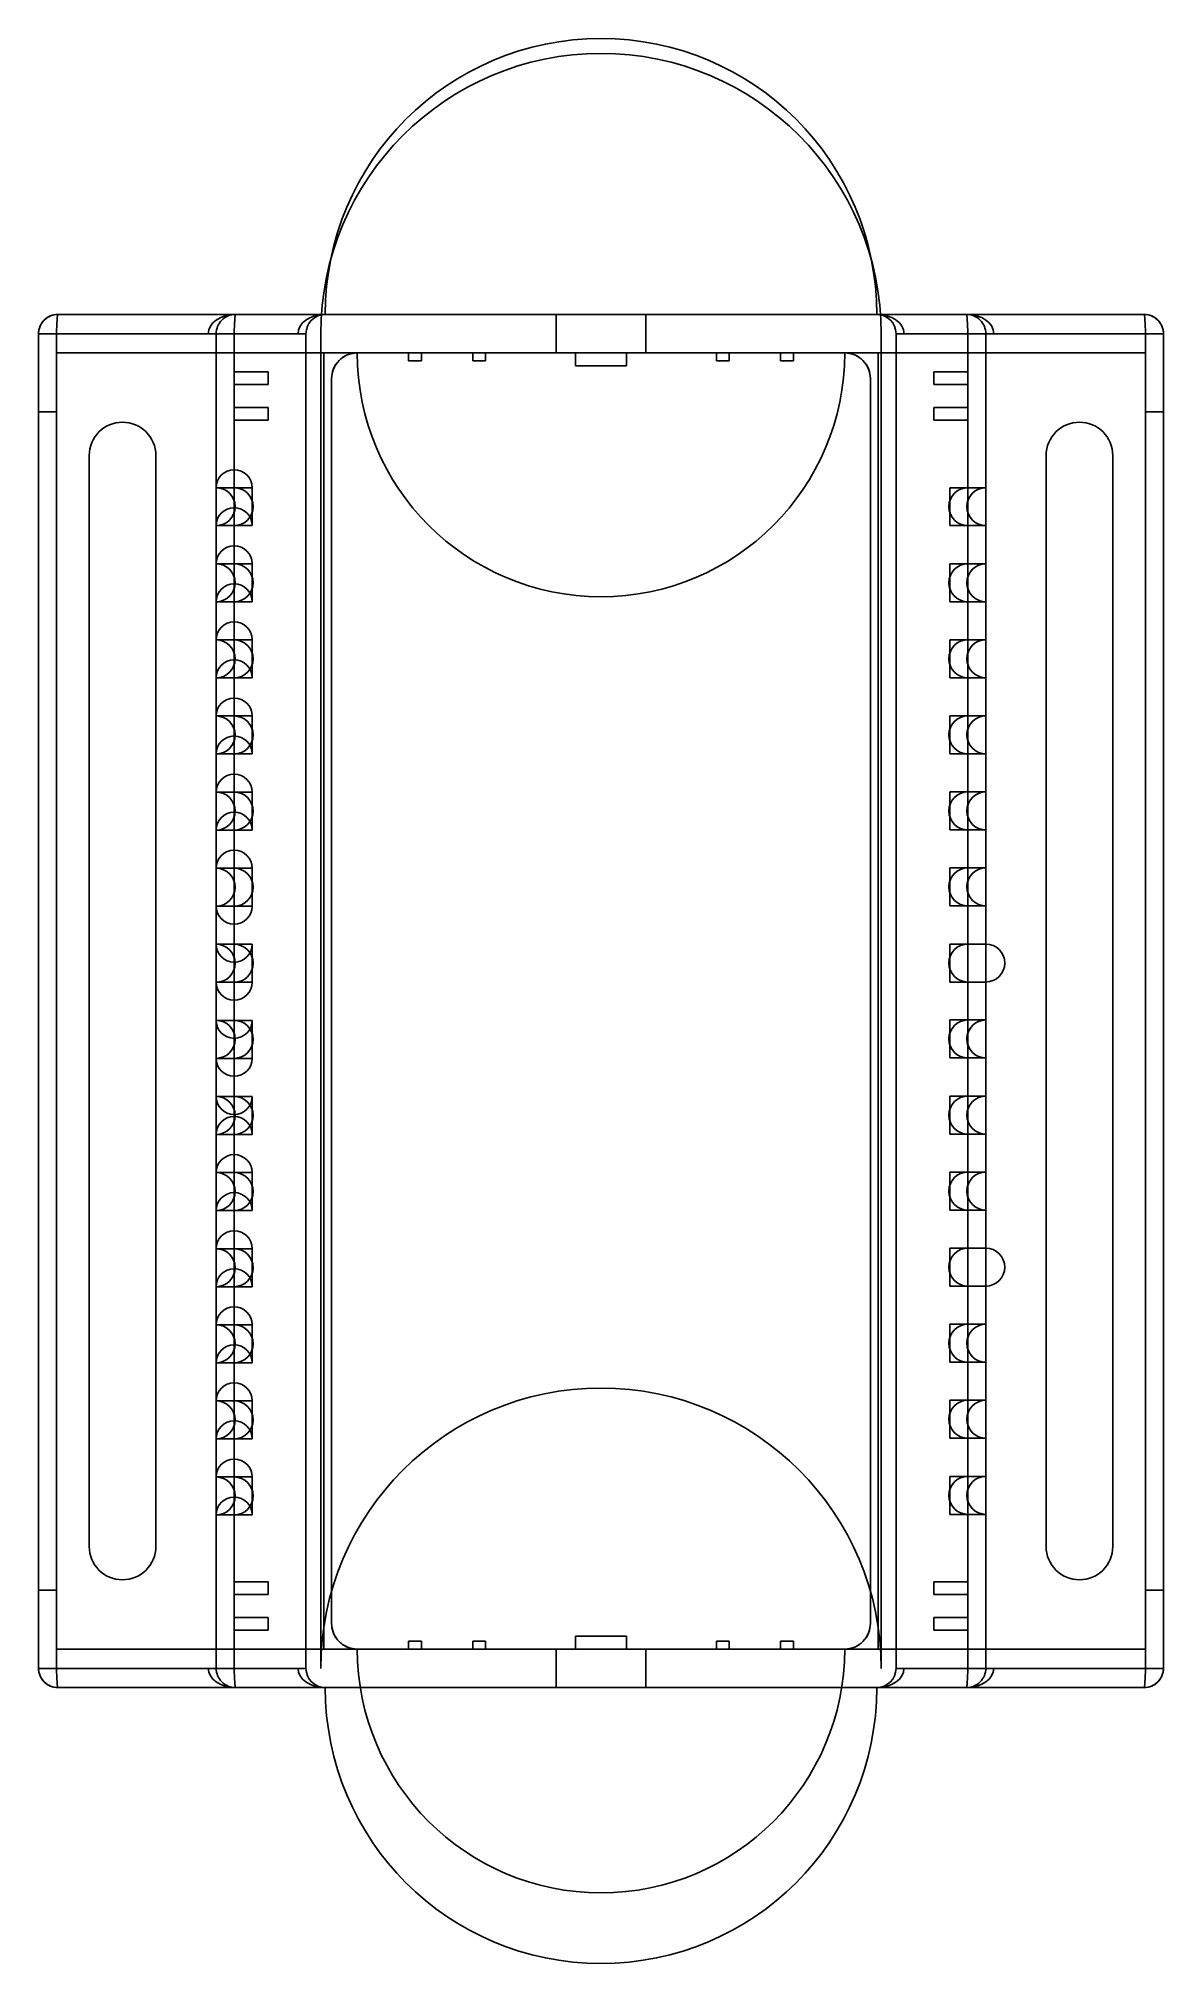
# Model space of a CAD drawing. Header units: millimetres. Extents: x -44 to 44, y -75 to 75.
import ezdxf

# ---------------------------------------------------------------- set-up
doc = ezdxf.new("R2010")
doc.units = ezdxf.units.MM
doc.layers.add('Body', color=7, linetype='CONTINUOUS')

msp = doc.modelspace()

# ---------------------------------------------------------------- linework, layer by layer
at = {"layer": 'Body'}
for p, q in [((-42.35, 53.5), (42.35, 53.5)), ((-42.35, 53.5), (-42.35, 53.5, 15.04)), ((-42.35, 53.5, 15.04), (-28.5, 53.5, 15.04)), ((-42.35, 53.5), (42.35, 53.5)), ((-42.35, 53.5), (-42.35, 53.5, 15.04)), ((-42.35, 53.5, 15.04), (-28.5, 53.5, 15.04)), ((-28.5, 53.5, 15.04), (-28.5, 53.5, 34.04)), ((-28.5, 53.5, 34.04), (-21.5, 53.5, 34.04)), ((-28.5, 53.5, 15.04), (-28.5, 53.5, 34.04)), ((-28.5, 53.5, 34.04), (-21.5, 53.5, 34.04)), ((-21.5, 53.5, 34.04), (-21.5, 53.5, 45.86)), ((-21.5, 53.5, 34.04), (-21.5, 53.5, 45.86)), ((3.5, 53.5, 5), (-3.5, 53.5, 5)), ((-3.5, 53.5, 5), (-3.5, 53.5, 9)), ((-3.5, 53.5, 9), (3.5, 53.5, 9)), ((-3.5, 50.5, 9), (-3.5, 53.5, 9)), ((-3.5, 53.5, 9), (3.5, 53.5, 9)), ((-3.5, 50.5, 5), (-3.5, 53.5, 5)), ((-3.5, 53.5, 5), (-3.5, 53.5, 9)), ((-3.5, 50.5, 9), (-3.5, 53.5, 9)), ((3.5, 53.5, 5), (-3.5, 53.5, 5)), ((-3.5, 50.5, 5), (-3.5, 53.5, 5)), ((3.5, 53.5, 9), (3.5, 53.5, 5)), ((3.5, 50.5, 9), (3.5, 53.5, 9)), ((3.5, 50.5, 9), (3.5, 53.5, 9)), ((3.5, 53.5, 9), (3.5, 53.5, 5)), ((3.5, 50.5, 5), (3.5, 53.5, 5)), ((3.5, 50.5, 5), (3.5, 53.5, 5)), ((28.5, 53.5, 34.04), (21.5, 53.5, 34.04)), ((21.5, 53.5, 34.04), (21.5, 53.5, 45.86)), ((21.5, 53.5, 34.04), (21.5, 53.5, 45.86)), ((28.5, 53.5, 34.04), (21.5, 53.5, 34.04)), ((42.35, 53.5, 15.04), (28.5, 53.5, 15.04)), ((28.5, 53.5, 15.04), (28.5, 53.5, 34.04)), ((42.35, 53.5, 15.04), (28.5, 53.5, 15.04)), ((28.5, 53.5, 15.04), (28.5, 53.5, 34.04)), ((42.35, 53.5), (42.35, 53.5, 15.04)), ((42.35, 53.5), (42.35, 53.5, 15.04)), ((-43.85, 52), (-43.85, 45.92)), ((-43.85, 52), (-43.85, 52, 15.14)), ((-43.85, 52, 15.14), (-43.85, -52, 15.14)), ((-43.85, 52), (-43.85, 52, 15.14)), ((-43.85, 52), (-43.85, 45.92)), ((-43.85, 52, 15.14), (-43.85, -52, 15.14)), ((-42.45, 52, 16.54), (-30, 52, 16.54)), ((-42.45, 52, 16.54), (-42.45, -52, 16.54)), ((-42.45, 52, 16.54), (-30, 52, 16.54)), ((-42.45, 52, 16.54), (-42.45, -52, 16.54)), ((-30, 52, 16.54), (-30, 52, 34.14)), ((-30, 52, 16.54), (-30, -52, 16.54)), ((-30, 52, 34.14), (-30, 40, 34.14)), ((-30, 52, 16.54), (-30, 52, 34.14)), ((-30, 52, 16.54), (-30, -52, 16.54)), ((-30, 52, 34.14), (-30, 40, 34.14)), ((-28.6, 52, 35.54), (-23, 52, 35.54)), ((-28.6, 52, 35.54), (-23, 52, 35.54)), ((-28.6, 52, 35.54), (-28.6, 40, 35.54)), ((-28.6, 52, 35.54), (-28.6, 40, 35.54)), ((-23, -52, 45.86), (-23, 52, 45.86)), ((-23, 52, 35.54), (-23, -52, 35.54)), ((-23, 52, 35.54), (-23, 52, 45.86)), ((-23, -52, 45.86), (-23, 52, 45.86)), ((-23, 52, 35.54), (-23, 52, 45.86)), ((-23, 52, 35.54), (-23, -52, 35.54)), ((-21.84, -52, 47.32), (-21.84, 52, 47.32)), ((-21.84, -52, 47.32), (-21.84, 52, 47.32)), ((21.84, 52, 47.32), (21.84, -52, 47.32)), ((21.84, 52, 47.32), (21.84, -52, 47.32)), ((23, 52, 45.86), (23, -52, 45.86)), ((23, 52, 35.54), (23, -52, 35.54)), ((23, 52, 35.54), (23, 52, 45.86)), ((23, 52, 45.86), (23, -52, 45.86)), ((23, 52, 35.54), (23, 52, 45.86)), ((23, 52, 35.54), (23, -52, 35.54)), ((28.6, 52, 35.54), (23, 52, 35.54)), ((28.6, 52, 35.54), (23, 52, 35.54)), ((28.6, 52, 35.54), (28.6, 40, 35.54)), ((28.6, 52, 35.54), (28.6, 40, 35.54)), ((42.45, 52, 16.54), (30, 52, 16.54)), ((30, 52, 16.54), (30, 52, 34.14)), ((30, 52, 34.14), (30, 40, 34.14)), ((42.45, 52, 16.54), (30, 52, 16.54)), ((30, 52, 16.54), (30, -52, 16.54)), ((30, 52, 34.14), (30, 40, 34.14)), ((30, 52, 16.54), (30, 52, 34.14)), ((30, 52, 16.54), (30, -52, 16.54)), ((42.45, 52, 16.54), (42.45, -52, 16.54)), ((42.45, 52, 16.54), (42.45, -52, 16.54)), ((43.85, 52), (43.85, 45.92)), ((43.85, 52), (43.85, 52, 15.14)), ((43.85, 52, 15.14), (43.85, -52, 15.14)), ((43.85, 52), (43.85, 52, 15.14)), ((43.85, 52), (43.85, 45.92)), ((43.85, 52, 15.14), (43.85, -52, 15.14)), ((42.45, 50.5), (-42.45, 50.5)), ((-42.45, 50.5), (-42.45, 50.5, 15.14)), ((-28.6, 50.5, 15.14), (-42.45, 50.5, 15.14)), ((-28.6, 50.5, 15.14), (-42.45, 50.5, 15.14)), ((-42.45, 50.5, 15.14), (-42.45, -50.5, 15.14)), ((-42.45, 50.5), (-42.45, 50.5, 15.14)), ((-42.45, 50.5, 15.14), (-42.45, -50.5, 15.14)), ((-42.45, 50.5), (-42.45, 45.92)), ((-42.45, 50.5), (-42.45, 45.92)), ((42.45, 50.5), (-42.45, 50.5)), ((-28.6, 50.5, 15.14), (-28.6, 50.5, 34.14)), ((-21.6, 50.5, 34.14), (-28.6, 50.5, 34.14)), ((-28.6, 50.5, 34.14), (-28.6, 49.03, 34.14)), ((-21.6, 50.5, 34.14), (-28.6, 50.5, 34.14)), ((-28.6, 50.5, 15.14), (-28.6, 50.5, 34.14)), ((-28.6, 50.5, 34.14), (-28.6, 49.03, 34.14)), ((-28.6, 50.5, 15.14), (-28.6, -50.5, 15.14)), ((-28.6, 50.5, 15.14), (-28.6, -50.5, 15.14)), ((-21.6, 50.5, 34.14), (-21.6, 50.5, 43.14)), ((-21.6, 50.5, 43.14), (-15, 50.5, 43.14)), ((-21.6, 50.5, 43.14), (-21.6, -50.5, 43.14)), ((-21.6, 50.5, 43.14), (-15, 50.5, 43.14)), ((-21.6, 50.5, 34.14), (-21.6, 50.5, 43.14)), ((-21.6, 50.5, 43.14), (-21.6, -50.5, 43.14)), ((-21.6, 50.5, 34.14), (-21.6, -50.5, 34.14)), ((-21.6, 50.5, 34.14), (-21.6, -50.5, 34.14)), ((-19, 50.5, 44.54), (-19, 50.5, 47.94)), ((-19, 50.5, 44.54), (-19, 50.5, 47.94)), ((-19, 50.5, 44.54), (-2, 50.5, 44.54)), ((-19, 50.5, 44.54), (-2, 50.5, 44.54)), ((-15, 50.5, 43.14), (-15, 50.5, 10.2)), ((-15, 50.5, 10.2), (-14, 50.5, 10.2)), ((-15, 50.5, 43.14), (-15, 49.88, 43.14)), ((-15, 50.5, 43.14), (-15, 49.88, 43.14)), ((-15, 50.5, 10.2), (-15, 49.88, 10.2)), ((-15, 50.5, 43.14), (-15, 50.5, 10.2)), ((-15, 50.5, 10.2), (-15, 49.88, 10.2)), ((-15, 50.5, 10.2), (-14, 50.5, 10.2)), ((-15, 49.88, 43.14), (-14, 49.88, 43.14)), ((-15, 49.88, 43.14), (-15, 49.88, 10.2)), ((-15, 49.88, 10.2), (-14, 49.88, 10.2)), ((-15, 49.88, 43.14), (-14, 49.88, 43.14)), ((-15, 49.88, 10.2), (-14, 49.88, 10.2)), ((-15, 49.88, 43.14), (-15, 49.88, 10.2)), ((-14, 50.5, 43.14), (-14, 50.5, 10.2)), ((-14, 50.5, 43.14), (-10, 50.5, 43.14)), ((-14, 50.5, 43.14), (-10, 50.5, 43.14)), ((-14, 50.5, 43.14), (-14, 49.88, 43.14)), ((-14, 50.5, 10.2), (-14, 49.88, 10.2)), ((-14, 50.5, 43.14), (-14, 49.88, 43.14)), ((-14, 50.5, 10.2), (-14, 49.88, 10.2)), ((-14, 50.5, 43.14), (-14, 50.5, 10.2)), ((-14, 49.88, 43.14), (-14, 49.88, 10.2)), ((-14, 49.88, 43.14), (-14, 49.88, 10.2)), ((-10, 50.5, 43.14), (-10, 50.5, 10.2)), ((-9, 50.5, 10.2), (-10, 50.5, 10.2)), ((-10, 50.5, 43.14), (-10, 49.88, 43.14)), ((-10, 50.5, 43.14), (-10, 49.88, 43.14)), ((-10, 50.5, 10.2), (-10, 49.88, 10.2)), ((-10, 50.5, 43.14), (-10, 50.5, 10.2)), ((-10, 50.5, 10.2), (-10, 49.88, 10.2)), ((-9, 50.5, 10.2), (-10, 50.5, 10.2)), ((-9, 49.88, 43.14), (-10, 49.88, 43.14)), ((-10, 49.88, 43.14), (-10, 49.88, 10.2)), ((-9, 49.88, 10.2), (-10, 49.88, 10.2)), ((-9, 49.88, 10.2), (-10, 49.88, 10.2)), ((-10, 49.88, 43.14), (-10, 49.88, 10.2)), ((-9, 49.88, 43.14), (-10, 49.88, 43.14)), ((-9, 50.5, 43.14), (-9, 50.5, 10.2)), ((-9, 50.5, 43.14), (-2, 50.5, 43.14)), ((-9, 50.5, 43.14), (-2, 50.5, 43.14)), ((-9, 50.5, 43.14), (-9, 49.88, 43.14)), ((-9, 50.5, 10.2), (-9, 49.88, 10.2)), ((-9, 50.5, 43.14), (-9, 49.88, 43.14)), ((-9, 50.5, 10.2), (-9, 49.88, 10.2)), ((-9, 50.5, 43.14), (-9, 50.5, 10.2)), ((-9, 49.88, 43.14), (-9, 49.88, 10.2)), ((-9, 49.88, 43.14), (-9, 49.88, 10.2)), ((-3.5, 50.5, 9), (3.5, 50.5, 9)), ((-3.5, 50.5, 5), (-3.5, 50.5, 9)), ((3.5, 50.5, 5), (-3.5, 50.5, 5)), ((-3.5, 50.5, 9), (3.5, 50.5, 9)), ((-3.5, 50.5, 5), (-3.5, 50.5, 9)), ((3.5, 50.5, 5), (-3.5, 50.5, 5)), ((-2, 50.5, 44.54), (-2, 50.5, 43.14)), ((-2, 50.5, 44.54), (-2, 49.5, 44.54)), ((-2, 49.5, 43.14), (-2, 50.5, 43.14)), ((-2, 50.5, 44.54), (-2, 49.5, 44.54)), ((-2, 49.5, 43.14), (-2, 50.5, 43.14)), ((-2, 50.5, 44.54), (-2, 50.5, 43.14)), ((-2, 49.5, 44.54), (2, 49.5, 44.54)), ((2, 49.5, 43.14), (-2, 49.5, 43.14)), ((-2, 49.5, 44.54), (-2, 49.5, 43.14)), ((-2, 49.5, 44.54), (2, 49.5, 44.54)), ((2, 49.5, 43.14), (-2, 49.5, 43.14)), ((-2, 49.5, 44.54), (-2, 49.5, 43.14)), ((2, 50.5, 44.54), (19, 50.5, 44.54)), ((2, 50.5, 44.54), (2, 50.5, 43.14)), ((2, 50.5, 43.14), (9, 50.5, 43.14)), ((2, 49.5, 44.54), (2, 50.5, 44.54)), ((2, 50.5, 44.54), (19, 50.5, 44.54)), ((2, 50.5, 43.14), (9, 50.5, 43.14)), ((2, 50.5, 43.14), (2, 49.5, 43.14)), ((2, 49.5, 44.54), (2, 50.5, 44.54)), ((2, 50.5, 44.54), (2, 50.5, 43.14)), ((2, 50.5, 43.14), (2, 49.5, 43.14)), ((2, 49.5, 44.54), (2, 49.5, 43.14)), ((2, 49.5, 44.54), (2, 49.5, 43.14)), ((3.5, 50.5, 9), (3.5, 50.5, 5)), ((3.5, 50.5, 9), (3.5, 50.5, 5)), ((9, 50.5, 43.14), (9, 50.5, 10.2)), ((9, 50.5, 10.2), (10, 50.5, 10.2)), ((9, 50.5, 43.14), (9, 49.88, 43.14)), ((9, 50.5, 43.14), (9, 49.88, 43.14)), ((9, 50.5, 10.2), (9, 49.88, 10.2)), ((9, 50.5, 43.14), (9, 50.5, 10.2)), ((9, 50.5, 10.2), (9, 49.88, 10.2)), ((9, 50.5, 10.2), (10, 50.5, 10.2)), ((9, 49.88, 43.14), (10, 49.88, 43.14)), ((9, 49.88, 43.14), (9, 49.88, 10.2)), ((9, 49.88, 10.2), (10, 49.88, 10.2)), ((9, 49.88, 10.2), (10, 49.88, 10.2)), ((9, 49.88, 43.14), (10, 49.88, 43.14)), ((9, 49.88, 43.14), (9, 49.88, 10.2)), ((10, 50.5, 43.14), (10, 50.5, 10.2)), ((10, 50.5, 43.14), (14, 50.5, 43.14)), ((10, 50.5, 43.14), (14, 50.5, 43.14)), ((10, 50.5, 43.14), (10, 49.88, 43.14)), ((10, 50.5, 10.2), (10, 49.88, 10.2)), ((10, 50.5, 43.14), (10, 49.88, 43.14)), ((10, 50.5, 10.2), (10, 49.88, 10.2)), ((10, 50.5, 43.14), (10, 50.5, 10.2)), ((10, 49.88, 43.14), (10, 49.88, 10.2)), ((10, 49.88, 43.14), (10, 49.88, 10.2)), ((14, 50.5, 43.14), (14, 50.5, 10.2)), ((15, 50.5, 10.2), (14, 50.5, 10.2)), ((14, 50.5, 43.14), (14, 49.88, 43.14)), ((14, 50.5, 43.14), (14, 49.88, 43.14)), ((14, 50.5, 10.2), (14, 49.88, 10.2)), ((14, 50.5, 43.14), (14, 50.5, 10.2)), ((14, 50.5, 10.2), (14, 49.88, 10.2)), ((15, 50.5, 10.2), (14, 50.5, 10.2)), ((15, 49.88, 43.14), (14, 49.88, 43.14)), ((14, 49.88, 43.14), (14, 49.88, 10.2)), ((15, 49.88, 10.2), (14, 49.88, 10.2)), ((15, 49.88, 43.14), (14, 49.88, 43.14)), ((14, 49.88, 43.14), (14, 49.88, 10.2)), ((15, 49.88, 10.2), (14, 49.88, 10.2)), ((15, 50.5, 43.14), (15, 50.5, 10.2)), ((15, 50.5, 43.14), (21.6, 50.5, 43.14)), ((15, 50.5, 43.14), (21.6, 50.5, 43.14)), ((15, 50.5, 43.14), (15, 49.88, 43.14)), ((15, 50.5, 10.2), (15, 49.88, 10.2)), ((15, 50.5, 43.14), (15, 49.88, 43.14)), ((15, 50.5, 10.2), (15, 49.88, 10.2)), ((15, 50.5, 43.14), (15, 50.5, 10.2)), ((15, 49.88, 43.14), (15, 49.88, 10.2)), ((15, 49.88, 43.14), (15, 49.88, 10.2)), ((19, 50.5, 44.54), (19, 50.5, 47.94)), ((19, 50.5, 44.54), (19, 50.5, 47.94)), ((21.6, 50.5, 34.14), (21.6, 50.5, 43.14)), ((21.6, 50.5, 34.14), (28.6, 50.5, 34.14)), ((21.6, 50.5, 43.14), (21.6, -50.5, 43.14)), ((21.6, 50.5, 34.14), (21.6, -50.5, 34.14)), ((21.6, 50.5, 34.14), (28.6, 50.5, 34.14)), ((21.6, 50.5, 34.14), (21.6, 50.5, 43.14)), ((21.6, 50.5, 43.14), (21.6, -50.5, 43.14)), ((21.6, 50.5, 34.14), (21.6, -50.5, 34.14)), ((28.6, 50.5, 34.14), (28.6, 50.5, 15.14)), ((28.6, 50.5, 15.14), (42.45, 50.5, 15.14)), ((28.6, 50.5, 15.14), (42.45, 50.5, 15.14)), ((28.6, 50.5, 15.14), (28.6, -50.5, 15.14)), ((28.6, 50.5, 34.14), (28.6, 49.03, 34.14)), ((28.6, 50.5, 15.14), (28.6, -50.5, 15.14)), ((28.6, 50.5, 34.14), (28.6, 50.5, 15.14)), ((28.6, 50.5, 34.14), (28.6, 49.03, 34.14)), ((42.45, 50.5, 15.14), (42.45, 50.5)), ((42.45, 50.5, 15.14), (42.45, -50.5, 15.14)), ((42.45, 50.5), (42.45, 45.92)), ((42.45, 50.5, 15.14), (42.45, 50.5)), ((42.45, 50.5, 15.14), (42.45, -50.5, 15.14)), ((42.45, 50.5), (42.45, 45.92)), ((-28.6, 49.03, 34.14), (-25.94, 49.03, 34.14)), ((-28.6, 49.03, 34.14), (-28.6, 49.03, 19.14)), ((-28.6, 48.03, 19.14), (-28.6, 49.03, 19.14)), ((-28.6, 49.03, 34.14), (-25.94, 49.03, 34.14)), ((-28.6, 49.03, 19.14), (-25.94, 49.03, 19.14)), ((-28.6, 49.03, 34.14), (-28.6, 49.03, 19.14)), ((-28.6, 49.03, 19.14), (-25.94, 49.03, 19.14)), ((-28.6, 48.03, 19.14), (-28.6, 49.03, 19.14)), ((-28.6, 48.03, 34.14), (-28.6, 46.25, 34.14)), ((-28.6, 48.03, 34.14), (-25.94, 48.03, 34.14)), ((-28.6, 48.03, 34.14), (-28.6, 48.03, 19.14)), ((-28.6, 48.03, 34.14), (-28.6, 46.25, 34.14)), ((-28.6, 48.03, 34.14), (-25.94, 48.03, 34.14)), ((-28.6, 48.03, 19.14), (-25.94, 48.03, 19.14)), ((-28.6, 48.03, 34.14), (-28.6, 48.03, 19.14)), ((-28.6, 48.03, 19.14), (-25.94, 48.03, 19.14)), ((-25.94, 48.03, 34.14), (-25.94, 49.03, 34.14)), ((-25.94, 48.03, 19.14), (-25.94, 49.03, 19.14)), ((-25.94, 49.03, 34.14), (-25.94, 49.03, 19.14)), ((-25.94, 48.03, 34.14), (-25.94, 49.03, 34.14)), ((-25.94, 49.03, 34.14), (-25.94, 49.03, 19.14)), ((-25.94, 48.03, 19.14), (-25.94, 49.03, 19.14)), ((-25.94, 48.03, 34.14), (-25.94, 48.03, 19.14)), ((-25.94, 48.03, 34.14), (-25.94, 48.03, 19.14)), ((-21, 48.5, 47.51), (-21, -48.5, 47.51)), ((-21, 48.5, 47.51), (-21, -48.5, 47.51)), ((-21, 48.5, 44.54), (-21, 48.5, 47.51)), ((-21, 48.5, 44.54), (-21, -48.5, 44.54)), ((-21, 48.5, 44.54), (-21, 48.5, 47.51)), ((-21, 48.5, 44.54), (-21, -48.5, 44.54)), ((21, 48.5, 47.51), (21, -48.5, 47.51)), ((21, 48.5, 47.51), (21, -48.5, 47.51)), ((21, 48.5, 44.54), (21, 48.5, 47.51)), ((21, 48.5, 44.54), (21, -48.5, 44.54)), ((21, 48.5, 44.54), (21, 48.5, 47.51)), ((21, 48.5, 44.54), (21, -48.5, 44.54)), ((25.94, 49.03, 34.14), (25.94, 48.03, 34.14)), ((28.6, 49.03, 34.14), (25.94, 49.03, 34.14)), ((28.6, 49.03, 19.14), (25.94, 49.03, 19.14)), ((28.6, 49.03, 34.14), (25.94, 49.03, 34.14)), ((25.94, 49.03, 19.14), (25.94, 49.03, 34.14)), ((28.6, 49.03, 19.14), (25.94, 49.03, 19.14)), ((25.94, 48.03, 19.14), (25.94, 49.03, 19.14)), ((25.94, 48.03, 19.14), (25.94, 49.03, 19.14)), ((25.94, 49.03, 19.14), (25.94, 49.03, 34.14)), ((25.94, 49.03, 34.14), (25.94, 48.03, 34.14)), ((28.6, 48.03, 34.14), (25.94, 48.03, 34.14)), ((28.6, 48.03, 19.14), (25.94, 48.03, 19.14)), ((28.6, 48.03, 34.14), (25.94, 48.03, 34.14)), ((28.6, 48.03, 19.14), (25.94, 48.03, 19.14)), ((25.94, 48.03, 34.14), (25.94, 48.03, 19.14)), ((25.94, 48.03, 34.14), (25.94, 48.03, 19.14)), ((28.6, 49.03, 19.14), (28.6, 49.03, 34.14)), ((28.6, 48.03, 19.14), (28.6, 49.03, 19.14)), ((28.6, 49.03, 19.14), (28.6, 49.03, 34.14)), ((28.6, 48.03, 19.14), (28.6, 49.03, 19.14)), ((28.6, 48.03, 34.14), (28.6, 48.03, 19.14)), ((28.6, 48.03, 34.14), (28.6, 46.25, 34.14)), ((28.6, 48.03, 34.14), (28.6, 46.25, 34.14)), ((28.6, 48.03, 34.14), (28.6, 48.03, 19.14)), ((-43.85, 45.92), (-42.45, 45.92)), ((-43.85, -45.92, 11.6), (-43.85, 45.92, 11.6)), ((-43.85, 45.92, 11.6), (-42.45, 45.92, 11.6)), ((-43.85, 45.92, 11.6), (-43.85, 45.92)), ((-43.85, 45.92), (-42.45, 45.92)), ((-43.85, 45.92, 11.6), (-42.45, 45.92, 11.6)), ((-43.85, 45.92, 11.6), (-43.85, 45.92)), ((-43.85, -45.92, 11.6), (-43.85, 45.92, 11.6)), ((-42.45, -45.92, 11.6), (-42.45, 45.92, 11.6)), ((-42.45, 45.92, 11.6), (-42.45, 45.92)), ((-42.45, -45.92, 11.6), (-42.45, 45.92, 11.6)), ((-42.45, 45.92, 11.6), (-42.45, 45.92)), ((-28.6, 46.25, 34.14), (-25.94, 46.25, 34.14)), ((-28.6, 46.25, 34.14), (-28.6, 46.25, 19.14)), ((-28.6, 46.25, 19.14), (-28.6, 45.25, 19.14)), ((-28.6, 46.25, 34.14), (-25.94, 46.25, 34.14)), ((-28.6, 46.25, 19.14), (-25.94, 46.25, 19.14)), ((-28.6, 46.25, 34.14), (-28.6, 46.25, 19.14)), ((-28.6, 46.25, 19.14), (-25.94, 46.25, 19.14)), ((-28.6, 46.25, 19.14), (-28.6, 45.25, 19.14)), ((-28.6, 45.25, 34.14), (-28.6, 40, 34.14)), ((-28.6, 45.25, 34.14), (-25.94, 45.25, 34.14)), ((-28.6, 45.25, 34.14), (-28.6, 45.25, 19.14)), ((-28.6, 45.25, 34.14), (-28.6, 40, 34.14)), ((-28.6, 45.25, 34.14), (-25.94, 45.25, 34.14)), ((-28.6, 45.25, 19.14), (-25.94, 45.25, 19.14)), ((-28.6, 45.25, 34.14), (-28.6, 45.25, 19.14)), ((-28.6, 45.25, 19.14), (-25.94, 45.25, 19.14)), ((-25.94, 46.25, 34.14), (-25.94, 45.25, 34.14)), ((-25.94, 46.25, 34.14), (-25.94, 46.25, 19.14)), ((-25.94, 46.25, 19.14), (-25.94, 45.25, 19.14)), ((-25.94, 46.25, 34.14), (-25.94, 45.25, 34.14)), ((-25.94, 46.25, 34.14), (-25.94, 46.25, 19.14)), ((-25.94, 46.25, 19.14), (-25.94, 45.25, 19.14)), ((-25.94, 45.25, 34.14), (-25.94, 45.25, 19.14)), ((-25.94, 45.25, 34.14), (-25.94, 45.25, 19.14)), ((25.94, 46.25, 34.14), (25.94, 45.25, 34.14)), ((28.6, 46.25, 34.14), (25.94, 46.25, 34.14)), ((28.6, 46.25, 19.14), (25.94, 46.25, 19.14)), ((28.6, 46.25, 34.14), (25.94, 46.25, 34.14)), ((25.94, 46.25, 19.14), (25.94, 46.25, 34.14)), ((28.6, 46.25, 19.14), (25.94, 46.25, 19.14)), ((25.94, 45.25, 19.14), (25.94, 46.25, 19.14)), ((25.94, 45.25, 19.14), (25.94, 46.25, 19.14)), ((25.94, 46.25, 19.14), (25.94, 46.25, 34.14)), ((25.94, 46.25, 34.14), (25.94, 45.25, 34.14)), ((28.6, 45.25, 34.14), (25.94, 45.25, 34.14)), ((28.6, 45.25, 19.14), (25.94, 45.25, 19.14)), ((28.6, 45.25, 34.14), (25.94, 45.25, 34.14)), ((28.6, 45.25, 19.14), (25.94, 45.25, 19.14)), ((25.94, 45.25, 34.14), (25.94, 45.25, 19.14)), ((25.94, 45.25, 34.14), (25.94, 45.25, 19.14)), ((28.6, 46.25, 19.14), (28.6, 46.25, 34.14)), ((28.6, 45.25, 19.14), (28.6, 46.25, 19.14)), ((28.6, 46.25, 19.14), (28.6, 46.25, 34.14)), ((28.6, 45.25, 19.14), (28.6, 46.25, 19.14)), ((28.6, 45.25, 34.14), (28.6, 45.25, 19.14)), ((28.6, 45.25, 34.14), (28.6, 40, 34.14)), ((28.6, 45.25, 34.14), (28.6, 40, 34.14)), ((28.6, 45.25, 34.14), (28.6, 45.25, 19.14)), ((42.45, -45.92, 11.6), (42.45, 45.92, 11.6)), ((42.45, 45.92, 11.6), (42.45, 45.92)), ((42.45, 45.92), (43.85, 45.92)), ((42.45, -45.92, 11.6), (42.45, 45.92, 11.6)), ((42.45, 45.92, 11.6), (43.85, 45.92, 11.6)), ((42.45, 45.92, 11.6), (42.45, 45.92)), ((42.45, 45.92), (43.85, 45.92)), ((42.45, 45.92, 11.6), (43.85, 45.92, 11.6)), ((43.85, 45.92), (43.85, 45.92, 11.6)), ((43.85, 45.92, 11.6), (43.85, -45.92, 11.6)), ((43.85, 45.92, 11.6), (43.85, -45.92, 11.6)), ((43.85, 45.92), (43.85, 45.92, 11.6)), ((-39.9, 42.5, 15.14), (-39.9, -42.5, 15.14)), ((-39.9, 42.5, 16.54), (-39.9, 42.5, 15.14)), ((-39.9, 42.5, 15.14), (-39.9, -42.5, 15.14)), ((-39.9, 42.5, 16.54), (-39.9, 42.5, 15.14)), ((-39.9, -42.5, 16.54), (-39.9, 42.5, 16.54)), ((-39.9, -42.5, 16.54), (-39.9, 42.5, 16.54)), ((-34.7, -42.5, 15.14), (-34.7, 42.5, 15.14)), ((-34.7, 42.5, 16.54), (-34.7, 42.5, 15.14)), ((-34.7, -42.5, 15.14), (-34.7, 42.5, 15.14)), ((-34.7, -42.5, 16.54), (-34.7, 42.5, 16.54)), ((-34.7, 42.5, 16.54), (-34.7, 42.5, 15.14)), ((-34.7, -42.5, 16.54), (-34.7, 42.5, 16.54)), ((34.7, 42.5, 15.14), (34.7, -42.5, 15.14)), ((34.7, 42.5, 16.54), (34.7, 42.5, 15.14)), ((34.7, 42.5, 15.14), (34.7, -42.5, 15.14)), ((34.7, -42.5, 16.54), (34.7, 42.5, 16.54)), ((34.7, 42.5, 16.54), (34.7, 42.5, 15.14)), ((34.7, -42.5, 16.54), (34.7, 42.5, 16.54)), ((39.9, -42.5, 15.14), (39.9, 42.5, 15.14)), ((39.9, 42.5, 16.54), (39.9, 42.5, 15.14)), ((39.9, -42.5, 15.14), (39.9, 42.5, 15.14)), ((39.9, 42.5, 16.54), (39.9, 42.5, 15.14)), ((39.9, -42.5, 16.54), (39.9, 42.5, 16.54)), ((39.9, -42.5, 16.54), (39.9, 42.5, 16.54)), ((-30, 40, 34.14), (-30, 40, 21.48)), ((-30, 40, 21.48), (-28.6, 40, 21.48)), ((-30, 40, 21.48), (-28.6, 40, 21.48)), ((-30, 40, 34.14), (-30, 40, 21.48)), ((-27.2, 40, 34.14), (-28.6, 40, 34.14)), ((-28.6, 40, 34.14), (-28.6, 40, 21.48)), ((-28.6, 40, 35.54), (-27.2, 40, 35.54)), ((-28.6, 40, 34.14), (-28.6, 40, 21.48)), ((-27.2, 40, 34.14), (-28.6, 40, 34.14)), ((-28.6, 40, 35.54), (-27.2, 40, 35.54)), ((-27.2, 40, 34.14), (-27.2, 37.04, 34.14)), ((-27.2, 40, 35.54), (-27.2, 37.04, 35.54)), ((-27.2, 40, 35.54), (-27.2, 37.04, 35.54)), ((-27.2, 40, 34.14), (-27.2, 37.04, 34.14)), ((-27.2, 40, 35.54), (-27.2, 40, 34.14)), ((-27.2, 40, 35.54), (-27.2, 40, 34.14)), ((27.2, 37.04, 34.14), (27.2, 40, 34.14)), ((28.6, 40, 34.14), (27.2, 40, 34.14)), ((28.6, 40, 35.54), (27.2, 40, 35.54)), ((27.2, 37.04, 35.54), (27.2, 40, 35.54)), ((28.6, 40, 34.14), (27.2, 40, 34.14)), ((27.2, 40, 35.54), (27.2, 40, 34.14)), ((28.6, 40, 35.54), (27.2, 40, 35.54)), ((27.2, 37.04, 34.14), (27.2, 40, 34.14)), ((27.2, 40, 35.54), (27.2, 40, 34.14)), ((27.2, 37.04, 35.54), (27.2, 40, 35.54)), ((28.6, 40, 21.48), (28.6, 40, 34.14)), ((30, 40, 21.48), (28.6, 40, 21.48)), ((28.6, 40, 21.48), (28.6, 40, 34.14)), ((30, 40, 21.48), (28.6, 40, 21.48)), ((30, 40, 34.14), (30, 40, 21.48)), ((30, 40, 34.14), (30, 40, 21.48)), ((-30, 37.04, 34.14), (-30, 37.04, 21.48)), ((-30, 37.04, 21.48), (-28.6, 37.04, 21.48)), ((-30, 37.04, 21.48), (-28.6, 37.04, 21.48)), ((-30, 37.04, 34.14), (-30, 37.04, 21.48)), ((-30, 37.04, 34.14), (-30, 34.07, 34.14)), ((-30, 37.04, 34.14), (-30, 34.07, 34.14)), ((-28.6, 37.04, 34.14), (-28.6, 34.07, 34.14)), ((-27.2, 37.04, 34.14), (-28.6, 37.04, 34.14)), ((-28.6, 37.04, 34.14), (-28.6, 37.04, 21.48)), ((-28.6, 37.04, 34.14), (-28.6, 34.07, 34.14)), ((-28.6, 37.04, 35.54), (-27.2, 37.04, 35.54)), ((-28.6, 37.04, 35.54), (-28.6, 34.07, 35.54)), ((-28.6, 37.04, 34.14), (-28.6, 37.04, 21.48)), ((-27.2, 37.04, 34.14), (-28.6, 37.04, 34.14)), ((-28.6, 37.04, 35.54), (-27.2, 37.04, 35.54)), ((-28.6, 37.04, 35.54), (-28.6, 34.07, 35.54)), ((-27.2, 37.04, 35.54), (-27.2, 37.04, 34.14)), ((-27.2, 37.04, 35.54), (-27.2, 37.04, 34.14)), ((28.6, 37.04, 34.14), (27.2, 37.04, 34.14)), ((28.6, 37.04, 35.54), (27.2, 37.04, 35.54)), ((28.6, 37.04, 34.14), (27.2, 37.04, 34.14)), ((27.2, 37.04, 35.54), (27.2, 37.04, 34.14)), ((28.6, 37.04, 35.54), (27.2, 37.04, 35.54)), ((27.2, 37.04, 35.54), (27.2, 37.04, 34.14)), ((28.6, 37.04, 21.48), (28.6, 37.04, 34.14)), ((28.6, 37.04, 34.14), (28.6, 34.07, 34.14)), ((28.6, 37.04, 34.14), (28.6, 34.07, 34.14)), ((28.6, 37.04, 35.54), (28.6, 34.07, 35.54)), ((30, 37.04, 21.48), (28.6, 37.04, 21.48)), ((30, 37.04, 21.48), (28.6, 37.04, 21.48)), ((28.6, 37.04, 21.48), (28.6, 37.04, 34.14)), ((28.6, 37.04, 35.54), (28.6, 34.07, 35.54)), ((30, 37.04, 34.14), (30, 37.04, 21.48)), ((30, 37.04, 34.14), (30, 34.07, 34.14)), ((30, 37.04, 34.14), (30, 37.04, 21.48)), ((30, 37.04, 34.14), (30, 34.07, 34.14)), ((-30, 34.07, 34.14), (-30, 34.07, 21.48)), ((-30, 34.07, 21.48), (-28.6, 34.07, 21.48)), ((-30, 34.07, 21.48), (-28.6, 34.07, 21.48)), ((-30, 34.07, 34.14), (-30, 34.07, 21.48)), ((-27.2, 34.07, 34.14), (-28.6, 34.07, 34.14)), ((-28.6, 34.07, 34.14), (-28.6, 34.07, 21.48)), ((-28.6, 34.07, 35.54), (-27.2, 34.07, 35.54)), ((-28.6, 34.07, 34.14), (-28.6, 34.07, 21.48)), ((-27.2, 34.07, 34.14), (-28.6, 34.07, 34.14)), ((-28.6, 34.07, 35.54), (-27.2, 34.07, 35.54)), ((-27.2, 34.07, 34.14), (-27.2, 31.11, 34.14)), ((-27.2, 34.07, 35.54), (-27.2, 31.11, 35.54)), ((-27.2, 34.07, 35.54), (-27.2, 31.11, 35.54)), ((-27.2, 34.07, 34.14), (-27.2, 31.11, 34.14)), ((-27.2, 34.07, 35.54), (-27.2, 34.07, 34.14)), ((-27.2, 34.07, 35.54), (-27.2, 34.07, 34.14)), ((27.2, 31.11, 34.14), (27.2, 34.07, 34.14)), ((28.6, 34.07, 34.14), (27.2, 34.07, 34.14)), ((28.6, 34.07, 35.54), (27.2, 34.07, 35.54)), ((27.2, 31.11, 35.54), (27.2, 34.07, 35.54)), ((28.6, 34.07, 34.14), (27.2, 34.07, 34.14)), ((27.2, 34.07, 35.54), (27.2, 34.07, 34.14)), ((28.6, 34.07, 35.54), (27.2, 34.07, 35.54)), ((27.2, 31.11, 34.14), (27.2, 34.07, 34.14)), ((27.2, 34.07, 35.54), (27.2, 34.07, 34.14)), ((27.2, 31.11, 35.54), (27.2, 34.07, 35.54)), ((28.6, 34.07, 21.48), (28.6, 34.07, 34.14)), ((30, 34.07, 21.48), (28.6, 34.07, 21.48)), ((28.6, 34.07, 21.48), (28.6, 34.07, 34.14)), ((30, 34.07, 21.48), (28.6, 34.07, 21.48)), ((30, 34.07, 34.14), (30, 34.07, 21.48)), ((30, 34.07, 34.14), (30, 34.07, 21.48)), ((-30, 31.11, 34.14), (-30, 31.11, 21.48)), ((-30, 31.11, 21.48), (-28.6, 31.11, 21.48)), ((-30, 31.11, 21.48), (-28.6, 31.11, 21.48)), ((-30, 31.11, 34.14), (-30, 31.11, 21.48)), ((-30, 31.11, 34.14), (-30, 28.14, 34.14)), ((-30, 31.11, 34.14), (-30, 28.14, 34.14)), ((-28.6, 31.11, 34.14), (-28.6, 28.14, 34.14)), ((-27.2, 31.11, 34.14), (-28.6, 31.11, 34.14)), ((-28.6, 31.11, 34.14), (-28.6, 31.11, 21.48)), ((-28.6, 31.11, 34.14), (-28.6, 28.14, 34.14)), ((-28.6, 31.11, 35.54), (-27.2, 31.11, 35.54)), ((-28.6, 31.11, 35.54), (-28.6, 28.14, 35.54)), ((-28.6, 31.11, 34.14), (-28.6, 31.11, 21.48)), ((-27.2, 31.11, 34.14), (-28.6, 31.11, 34.14)), ((-28.6, 31.11, 35.54), (-27.2, 31.11, 35.54)), ((-28.6, 31.11, 35.54), (-28.6, 28.14, 35.54)), ((-27.2, 31.11, 35.54), (-27.2, 31.11, 34.14)), ((-27.2, 31.11, 35.54), (-27.2, 31.11, 34.14)), ((28.6, 31.11, 34.14), (27.2, 31.11, 34.14)), ((28.6, 31.11, 35.54), (27.2, 31.11, 35.54)), ((28.6, 31.11, 34.14), (27.2, 31.11, 34.14)), ((27.2, 31.11, 35.54), (27.2, 31.11, 34.14)), ((28.6, 31.11, 35.54), (27.2, 31.11, 35.54)), ((27.2, 31.11, 35.54), (27.2, 31.11, 34.14)), ((28.6, 31.11, 21.48), (28.6, 31.11, 34.14)), ((28.6, 31.11, 34.14), (28.6, 28.15, 34.14)), ((28.6, 31.11, 34.14), (28.6, 28.15, 34.14)), ((28.6, 31.11, 35.54), (28.6, 28.15, 35.54)), ((30, 31.11, 21.48), (28.6, 31.11, 21.48)), ((30, 31.11, 21.48), (28.6, 31.11, 21.48)), ((28.6, 31.11, 21.48), (28.6, 31.11, 34.14)), ((28.6, 31.11, 35.54), (28.6, 28.15, 35.54)), ((30, 31.11, 34.14), (30, 31.11, 21.48)), ((30, 31.11, 34.14), (30, 28.15, 34.14)), ((30, 31.11, 34.14), (30, 31.11, 21.48)), ((30, 31.11, 34.14), (30, 28.15, 34.14)), ((-30, 28.14, 34.14), (-30, 28.14, 21.48)), ((-30, 28.14, 21.48), (-28.6, 28.14, 21.48)), ((-30, 28.14, 21.48), (-28.6, 28.14, 21.48)), ((-30, 28.14, 34.14), (-30, 28.14, 21.48)), ((-27.2, 28.14, 34.14), (-28.6, 28.14, 34.14)), ((-28.6, 28.14, 34.14), (-28.6, 28.14, 21.48)), ((-28.6, 28.14, 35.54), (-27.2, 28.14, 35.54)), ((-28.6, 28.14, 34.14), (-28.6, 28.14, 21.48)), ((-27.2, 28.14, 34.14), (-28.6, 28.14, 34.14)), ((-28.6, 28.14, 35.54), (-27.2, 28.14, 35.54)), ((-27.2, 28.14, 34.14), (-27.2, 25.18, 34.14)), ((-27.2, 28.14, 35.54), (-27.2, 25.18, 35.54)), ((-27.2, 28.14, 35.54), (-27.2, 25.18, 35.54)), ((-27.2, 28.14, 34.14), (-27.2, 25.18, 34.14)), ((-27.2, 28.14, 35.54), (-27.2, 28.14, 34.14)), ((-27.2, 28.14, 35.54), (-27.2, 28.14, 34.14)), ((27.2, 25.19, 34.14), (27.2, 28.15, 34.14)), ((28.6, 28.15, 34.14), (27.2, 28.15, 34.14)), ((28.6, 28.15, 35.54), (27.2, 28.15, 35.54)), ((27.2, 25.19, 35.54), (27.2, 28.15, 35.54)), ((28.6, 28.15, 34.14), (27.2, 28.15, 34.14)), ((27.2, 28.15, 35.54), (27.2, 28.15, 34.14)), ((28.6, 28.15, 35.54), (27.2, 28.15, 35.54)), ((27.2, 25.19, 34.14), (27.2, 28.15, 34.14)), ((27.2, 28.15, 35.54), (27.2, 28.15, 34.14)), ((27.2, 25.19, 35.54), (27.2, 28.15, 35.54)), ((28.6, 28.15, 21.48), (28.6, 28.15, 34.14)), ((30, 28.15, 21.48), (28.6, 28.15, 21.48)), ((28.6, 28.15, 21.48), (28.6, 28.15, 34.14)), ((30, 28.15, 21.48), (28.6, 28.15, 21.48)), ((30, 28.15, 34.14), (30, 28.15, 21.48)), ((30, 28.15, 34.14), (30, 28.15, 21.48)), ((-30, 25.18, 34.14), (-30, 25.18, 21.48)), ((-30, 25.18, 21.48), (-28.6, 25.18, 21.48)), ((-30, 25.18, 21.48), (-28.6, 25.18, 21.48)), ((-30, 25.18, 34.14), (-30, 25.18, 21.48)), ((-30, 25.18, 34.14), (-30, 22.21, 34.14)), ((-30, 25.18, 34.14), (-30, 22.21, 34.14)), ((-28.6, 25.18, 34.14), (-28.6, 22.21, 34.14)), ((-27.2, 25.18, 34.14), (-28.6, 25.18, 34.14)), ((-28.6, 25.18, 34.14), (-28.6, 25.18, 21.48)), ((-28.6, 25.18, 34.14), (-28.6, 22.21, 34.14)), ((-28.6, 25.18, 35.54), (-27.2, 25.18, 35.54)), ((-28.6, 25.18, 35.54), (-28.6, 22.21, 35.54)), ((-28.6, 25.18, 34.14), (-28.6, 25.18, 21.48)), ((-27.2, 25.18, 34.14), (-28.6, 25.18, 34.14)), ((-28.6, 25.18, 35.54), (-27.2, 25.18, 35.54)), ((-28.6, 25.18, 35.54), (-28.6, 22.21, 35.54)), ((-27.2, 25.18, 35.54), (-27.2, 25.18, 34.14)), ((-27.2, 25.18, 35.54), (-27.2, 25.18, 34.14)), ((28.6, 25.19, 34.14), (27.2, 25.19, 34.14)), ((28.6, 25.19, 35.54), (27.2, 25.19, 35.54)), ((28.6, 25.19, 34.14), (27.2, 25.19, 34.14)), ((27.2, 25.19, 35.54), (27.2, 25.19, 34.14)), ((28.6, 25.19, 35.54), (27.2, 25.19, 35.54)), ((27.2, 25.19, 35.54), (27.2, 25.19, 34.14)), ((28.6, 25.19, 21.48), (28.6, 25.19, 34.14)), ((28.6, 25.19, 34.14), (28.6, 22.22, 34.14)), ((28.6, 25.19, 34.14), (28.6, 22.22, 34.14)), ((28.6, 25.19, 35.54), (28.6, 22.22, 35.54)), ((30, 25.19, 21.48), (28.6, 25.19, 21.48)), ((30, 25.19, 21.48), (28.6, 25.19, 21.48)), ((28.6, 25.19, 21.48), (28.6, 25.19, 34.14)), ((28.6, 25.19, 35.54), (28.6, 22.22, 35.54)), ((30, 25.19, 34.14), (30, 25.19, 21.48)), ((30, 25.19, 34.14), (30, 22.22, 34.14)), ((30, 25.19, 34.14), (30, 25.19, 21.48)), ((30, 25.19, 34.14), (30, 22.22, 34.14)), ((-30, 22.21, 34.14), (-30, 22.21, 21.48)), ((-30, 22.21, 21.48), (-28.6, 22.21, 21.48)), ((-30, 22.21, 21.48), (-28.6, 22.21, 21.48)), ((-30, 22.21, 34.14), (-30, 22.21, 21.48)), ((-27.2, 22.21, 34.14), (-28.6, 22.21, 34.14)), ((-28.6, 22.21, 34.14), (-28.6, 22.21, 21.48)), ((-28.6, 22.21, 35.54), (-27.2, 22.21, 35.54)), ((-28.6, 22.21, 34.14), (-28.6, 22.21, 21.48)), ((-27.2, 22.21, 34.14), (-28.6, 22.21, 34.14)), ((-28.6, 22.21, 35.54), (-27.2, 22.21, 35.54)), ((-27.2, 22.21, 34.14), (-27.2, 19.25, 34.14)), ((-27.2, 22.21, 35.54), (-27.2, 19.25, 35.54)), ((-27.2, 22.21, 35.54), (-27.2, 19.25, 35.54)), ((-27.2, 22.21, 34.14), (-27.2, 19.25, 34.14)), ((-27.2, 22.21, 35.54), (-27.2, 22.21, 34.14)), ((-27.2, 22.21, 35.54), (-27.2, 22.21, 34.14)), ((27.2, 19.26, 34.14), (27.2, 22.22, 34.14)), ((28.6, 22.22, 34.14), (27.2, 22.22, 34.14)), ((28.6, 22.22, 35.54), (27.2, 22.22, 35.54)), ((27.2, 19.26, 35.54), (27.2, 22.22, 35.54)), ((28.6, 22.22, 34.14), (27.2, 22.22, 34.14)), ((27.2, 22.22, 35.54), (27.2, 22.22, 34.14)), ((28.6, 22.22, 35.54), (27.2, 22.22, 35.54)), ((27.2, 19.26, 34.14), (27.2, 22.22, 34.14)), ((27.2, 22.22, 35.54), (27.2, 22.22, 34.14)), ((27.2, 19.26, 35.54), (27.2, 22.22, 35.54)), ((28.6, 22.22, 21.48), (28.6, 22.22, 34.14)), ((30, 22.22, 21.48), (28.6, 22.22, 21.48)), ((28.6, 22.22, 21.48), (28.6, 22.22, 34.14)), ((30, 22.22, 21.48), (28.6, 22.22, 21.48)), ((30, 22.22, 34.14), (30, 22.22, 21.48)), ((30, 22.22, 34.14), (30, 22.22, 21.48)), ((-30, 19.25, 34.14), (-30, 19.25, 21.48)), ((-30, 19.25, 21.48), (-28.6, 19.25, 21.48)), ((-30, 19.25, 21.48), (-28.6, 19.25, 21.48)), ((-30, 19.25, 34.14), (-30, 19.25, 21.48)), ((-30, 19.25, 34.14), (-30, 16.28, 34.14)), ((-30, 19.25, 34.14), (-30, 16.28, 34.14)), ((-28.6, 19.25, 34.14), (-28.6, 16.28, 34.14)), ((-27.2, 19.25, 34.14), (-28.6, 19.25, 34.14)), ((-28.6, 19.25, 34.14), (-28.6, 19.25, 21.48)), ((-28.6, 19.25, 34.14), (-28.6, 16.28, 34.14)), ((-28.6, 19.25, 35.54), (-27.2, 19.25, 35.54)), ((-28.6, 19.25, 35.54), (-28.6, 16.28, 35.54)), ((-28.6, 19.25, 34.14), (-28.6, 19.25, 21.48)), ((-27.2, 19.25, 34.14), (-28.6, 19.25, 34.14)), ((-28.6, 19.25, 35.54), (-27.2, 19.25, 35.54)), ((-28.6, 19.25, 35.54), (-28.6, 16.28, 35.54)), ((-27.2, 19.25, 35.54), (-27.2, 19.25, 34.14)), ((-27.2, 19.25, 35.54), (-27.2, 19.25, 34.14)), ((28.6, 19.26, 34.14), (27.2, 19.26, 34.14)), ((28.6, 19.26, 35.54), (27.2, 19.26, 35.54)), ((28.6, 19.26, 34.14), (27.2, 19.26, 34.14)), ((27.2, 19.26, 35.54), (27.2, 19.26, 34.14)), ((28.6, 19.26, 35.54), (27.2, 19.26, 35.54)), ((27.2, 19.26, 35.54), (27.2, 19.26, 34.14)), ((28.6, 19.26, 21.48), (28.6, 19.26, 34.14)), ((28.6, 19.26, 34.14), (28.6, 16.3, 34.14)), ((28.6, 19.26, 34.14), (28.6, 16.3, 34.14)), ((28.6, 19.26, 35.54), (28.6, 16.3, 35.54)), ((30, 19.26, 21.48), (28.6, 19.26, 21.48)), ((30, 19.26, 21.48), (28.6, 19.26, 21.48)), ((28.6, 19.26, 21.48), (28.6, 19.26, 34.14)), ((28.6, 19.26, 35.54), (28.6, 16.3, 35.54)), ((30, 19.26, 34.14), (30, 19.26, 21.48)), ((30, 19.26, 34.14), (30, 16.3, 34.14)), ((30, 19.26, 34.14), (30, 19.26, 21.48)), ((30, 19.26, 34.14), (30, 16.3, 34.14)), ((-30, 16.28, 34.14), (-30, 16.28, 21.48)), ((-30, 16.28, 21.48), (-28.6, 16.28, 21.48)), ((-30, 16.28, 21.48), (-28.6, 16.28, 21.48)), ((-30, 16.28, 34.14), (-30, 16.28, 21.48)), ((-27.2, 16.28, 34.14), (-28.6, 16.28, 34.14)), ((-28.6, 16.28, 34.14), (-28.6, 16.28, 21.48)), ((-28.6, 16.28, 35.54), (-27.2, 16.28, 35.54)), ((-28.6, 16.28, 34.14), (-28.6, 16.28, 21.48)), ((-27.2, 16.28, 34.14), (-28.6, 16.28, 34.14)), ((-28.6, 16.28, 35.54), (-27.2, 16.28, 35.54)), ((-27.2, 16.28, 34.14), (-27.2, 13.32, 34.14)), ((-27.2, 16.28, 35.54), (-27.2, 13.32, 35.54)), ((-27.2, 16.28, 35.54), (-27.2, 13.32, 35.54)), ((-27.2, 16.28, 34.14), (-27.2, 13.32, 34.14)), ((-27.2, 16.28, 35.54), (-27.2, 16.28, 34.14)), ((-27.2, 16.28, 35.54), (-27.2, 16.28, 34.14)), ((27.2, 13.33, 34.14), (27.2, 16.3, 34.14)), ((28.6, 16.3, 34.14), (27.2, 16.3, 34.14)), ((28.6, 16.3, 35.54), (27.2, 16.3, 35.54)), ((27.2, 13.33, 35.54), (27.2, 16.3, 35.54)), ((28.6, 16.3, 34.14), (27.2, 16.3, 34.14)), ((27.2, 16.3, 35.54), (27.2, 16.3, 34.14)), ((28.6, 16.3, 35.54), (27.2, 16.3, 35.54)), ((27.2, 13.33, 34.14), (27.2, 16.3, 34.14)), ((27.2, 16.3, 35.54), (27.2, 16.3, 34.14)), ((27.2, 13.33, 35.54), (27.2, 16.3, 35.54)), ((28.6, 16.3, 21.48), (28.6, 16.3, 34.14)), ((30, 16.3, 21.48), (28.6, 16.3, 21.48)), ((28.6, 16.3, 21.48), (28.6, 16.3, 34.14)), ((30, 16.3, 21.48), (28.6, 16.3, 21.48)), ((30, 16.3, 34.14), (30, 16.3, 21.48)), ((30, 16.3, 34.14), (30, 16.3, 21.48)), ((-30, 13.32, 34.14), (-30, 13.32, 21.48)), ((-30, 13.32, 21.48), (-28.6, 13.32, 21.48)), ((-30, 13.32, 21.48), (-28.6, 13.32, 21.48)), ((-30, 13.32, 34.14), (-30, 13.32, 21.48)), ((-30, 13.32, 34.14), (-30, 10.35, 34.14)), ((-30, 13.32, 34.14), (-30, 10.35, 34.14)), ((-28.6, 13.32, 34.14), (-28.6, 10.35, 34.14)), ((-27.2, 13.32, 34.14), (-28.6, 13.32, 34.14)), ((-28.6, 13.32, 34.14), (-28.6, 13.32, 21.48)), ((-28.6, 13.32, 34.14), (-28.6, 10.35, 34.14)), ((-28.6, 13.32, 35.54), (-27.2, 13.32, 35.54)), ((-28.6, 13.32, 35.54), (-28.6, 10.35, 35.54)), ((-28.6, 13.32, 34.14), (-28.6, 13.32, 21.48)), ((-27.2, 13.32, 34.14), (-28.6, 13.32, 34.14)), ((-28.6, 13.32, 35.54), (-27.2, 13.32, 35.54)), ((-28.6, 13.32, 35.54), (-28.6, 10.35, 35.54)), ((-27.2, 13.32, 35.54), (-27.2, 13.32, 34.14)), ((-27.2, 13.32, 35.54), (-27.2, 13.32, 34.14)), ((28.6, 13.33, 34.14), (27.2, 13.33, 34.14)), ((28.6, 13.33, 35.54), (27.2, 13.33, 35.54)), ((28.6, 13.33, 34.14), (27.2, 13.33, 34.14)), ((27.2, 13.33, 35.54), (27.2, 13.33, 34.14)), ((28.6, 13.33, 35.54), (27.2, 13.33, 35.54)), ((27.2, 13.33, 35.54), (27.2, 13.33, 34.14)), ((28.6, 13.33, 21.48), (28.6, 13.33, 34.14)), ((28.6, 13.33, 34.14), (28.6, 10.37, 34.14)), ((28.6, 13.33, 34.14), (28.6, 10.37, 34.14)), ((28.6, 13.33, 35.54), (28.6, 10.37, 35.54)), ((30, 13.33, 21.48), (28.6, 13.33, 21.48)), ((30, 13.33, 21.48), (28.6, 13.33, 21.48)), ((28.6, 13.33, 21.48), (28.6, 13.33, 34.14)), ((28.6, 13.33, 35.54), (28.6, 10.37, 35.54)), ((30, 13.33, 34.14), (30, 13.33, 21.48)), ((30, 13.33, 34.14), (30, 10.37, 34.14)), ((30, 13.33, 34.14), (30, 13.33, 21.48)), ((30, 13.33, 34.14), (30, 10.37, 34.14)), ((-30, 10.35, 34.14), (-30, 10.35, 21.48)), ((-30, 10.35, 21.48), (-28.6, 10.35, 21.48)), ((-30, 10.35, 21.48), (-28.6, 10.35, 21.48)), ((-30, 10.35, 34.14), (-30, 10.35, 21.48)), ((-27.2, 10.35, 34.14), (-28.6, 10.35, 34.14)), ((-28.6, 10.35, 34.14), (-28.6, 10.35, 21.48)), ((-28.6, 10.35, 35.54), (-27.2, 10.35, 35.54)), ((-28.6, 10.35, 34.14), (-28.6, 10.35, 21.48)), ((-27.2, 10.35, 34.14), (-28.6, 10.35, 34.14)), ((-28.6, 10.35, 35.54), (-27.2, 10.35, 35.54)), ((-27.2, 10.35, 34.14), (-27.2, 7.39, 34.14)), ((-27.2, 10.35, 35.54), (-27.2, 7.39, 35.54)), ((-27.2, 10.35, 35.54), (-27.2, 7.39, 35.54)), ((-27.2, 10.35, 34.14), (-27.2, 7.39, 34.14)), ((-27.2, 10.35, 35.54), (-27.2, 10.35, 34.14)), ((-27.2, 10.35, 35.54), (-27.2, 10.35, 34.14)), ((27.2, 7.41, 34.14), (27.2, 10.37, 34.14)), ((28.6, 10.37, 34.14), (27.2, 10.37, 34.14)), ((28.6, 10.37, 35.54), (27.2, 10.37, 35.54)), ((27.2, 7.41, 35.54), (27.2, 10.37, 35.54)), ((28.6, 10.37, 34.14), (27.2, 10.37, 34.14)), ((27.2, 10.37, 35.54), (27.2, 10.37, 34.14)), ((28.6, 10.37, 35.54), (27.2, 10.37, 35.54)), ((27.2, 7.41, 34.14), (27.2, 10.37, 34.14)), ((27.2, 10.37, 35.54), (27.2, 10.37, 34.14)), ((27.2, 7.41, 35.54), (27.2, 10.37, 35.54)), ((28.6, 10.37, 21.48), (28.6, 10.37, 34.14)), ((30, 10.37, 21.48), (28.6, 10.37, 21.48)), ((28.6, 10.37, 21.48), (28.6, 10.37, 34.14)), ((30, 10.37, 21.48), (28.6, 10.37, 21.48)), ((30, 10.37, 34.14), (30, 10.37, 21.48)), ((30, 10.37, 34.14), (30, 10.37, 21.48)), ((-30, 7.39, 34.14), (-30, 7.39, 21.48)), ((-30, 7.39, 21.48), (-28.6, 7.39, 21.48)), ((-30, 7.39, 21.48), (-28.6, 7.39, 21.48)), ((-30, 7.39, 34.14), (-30, 7.39, 21.48)), ((-30, 7.39, 34.14), (-30, 4.42, 34.14)), ((-30, 7.39, 34.14), (-30, 4.42, 34.14)), ((-28.6, 7.39, 34.14), (-28.6, 4.42, 34.14)), ((-27.2, 7.39, 34.14), (-28.6, 7.39, 34.14)), ((-28.6, 7.39, 34.14), (-28.6, 7.39, 21.48)), ((-28.6, 7.39, 34.14), (-28.6, 4.42, 34.14)), ((-28.6, 7.39, 35.54), (-27.2, 7.39, 35.54)), ((-28.6, 7.39, 35.54), (-28.6, 4.42, 35.54)), ((-28.6, 7.39, 34.14), (-28.6, 7.39, 21.48)), ((-27.2, 7.39, 34.14), (-28.6, 7.39, 34.14)), ((-28.6, 7.39, 35.54), (-27.2, 7.39, 35.54)), ((-28.6, 7.39, 35.54), (-28.6, 4.42, 35.54)), ((-27.2, 7.39, 35.54), (-27.2, 7.39, 34.14)), ((-27.2, 7.39, 35.54), (-27.2, 7.39, 34.14)), ((28.6, 7.41, 34.14), (27.2, 7.41, 34.14)), ((28.6, 7.41, 35.54), (27.2, 7.41, 35.54)), ((28.6, 7.41, 34.14), (27.2, 7.41, 34.14)), ((27.2, 7.41, 35.54), (27.2, 7.41, 34.14)), ((28.6, 7.41, 35.54), (27.2, 7.41, 35.54)), ((27.2, 7.41, 35.54), (27.2, 7.41, 34.14)), ((28.6, 7.41, 21.48), (28.6, 7.41, 34.14)), ((28.6, 7.41, 34.14), (28.6, 4.44, 34.14)), ((28.6, 7.41, 34.14), (28.6, 4.44, 34.14)), ((28.6, 7.41, 35.54), (28.6, 4.44, 35.54)), ((30, 7.41, 21.48), (28.6, 7.41, 21.48)), ((30, 7.41, 21.48), (28.6, 7.41, 21.48)), ((28.6, 7.41, 21.48), (28.6, 7.41, 34.14)), ((28.6, 7.41, 35.54), (28.6, 4.44, 35.54)), ((30, 7.41, 34.14), (30, 7.41, 21.48)), ((30, 7.41, 34.14), (30, 4.44, 34.14)), ((30, 7.41, 34.14), (30, 7.41, 21.48)), ((30, 7.41, 34.14), (30, 4.44, 34.14)), ((-30, 4.42, 34.14), (-30, 4.42, 21.48)), ((-30, 4.42, 21.48), (-28.6, 4.42, 21.48)), ((-30, 4.42, 21.48), (-28.6, 4.42, 21.48)), ((-30, 4.42, 34.14), (-30, 4.42, 21.48)), ((-27.2, 4.42, 34.14), (-28.6, 4.42, 34.14)), ((-28.6, 4.42, 34.14), (-28.6, 4.42, 21.48)), ((-28.6, 4.42, 35.54), (-27.2, 4.42, 35.54)), ((-28.6, 4.42, 34.14), (-28.6, 4.42, 21.48)), ((-27.2, 4.42, 34.14), (-28.6, 4.42, 34.14)), ((-28.6, 4.42, 35.54), (-27.2, 4.42, 35.54)), ((-27.2, 4.42, 34.14), (-27.2, 1.46, 34.14)), ((-27.2, 4.42, 35.54), (-27.2, 1.46, 35.54)), ((-27.2, 4.42, 35.54), (-27.2, 1.46, 35.54)), ((-27.2, 4.42, 34.14), (-27.2, 1.46, 34.14)), ((-27.2, 4.42, 35.54), (-27.2, 4.42, 34.14)), ((-27.2, 4.42, 35.54), (-27.2, 4.42, 34.14)), ((27.2, 1.48, 34.14), (27.2, 4.44, 34.14)), ((28.6, 4.44, 34.14), (27.2, 4.44, 34.14)), ((28.6, 4.44, 35.54), (27.2, 4.44, 35.54)), ((27.2, 1.48, 35.54), (27.2, 4.44, 35.54)), ((28.6, 4.44, 34.14), (27.2, 4.44, 34.14)), ((27.2, 4.44, 35.54), (27.2, 4.44, 34.14)), ((28.6, 4.44, 35.54), (27.2, 4.44, 35.54)), ((27.2, 1.48, 34.14), (27.2, 4.44, 34.14)), ((27.2, 4.44, 35.54), (27.2, 4.44, 34.14)), ((27.2, 1.48, 35.54), (27.2, 4.44, 35.54)), ((28.6, 4.44, 21.48), (28.6, 4.44, 34.14)), ((30, 4.44, 21.48), (28.6, 4.44, 21.48)), ((28.6, 4.44, 21.48), (28.6, 4.44, 34.14)), ((30, 4.44, 21.48), (28.6, 4.44, 21.48)), ((30, 4.44, 34.14), (30, 4.44, 21.48)), ((30, 4.44, 34.14), (30, 4.44, 21.48)), ((-30, 1.46, 34.14), (-30, 1.46, 21.48)), ((-30, 1.46, 21.48), (-28.6, 1.46, 21.48)), ((-30, 1.46, 21.48), (-28.6, 1.46, 21.48)), ((-30, 1.46, 34.14), (-30, 1.46, 21.48)), ((-30, 1.46, 34.14), (-30, -1.51, 34.14)), ((-30, 1.46, 34.14), (-30, -1.51, 34.14)), ((-28.6, 1.46, 34.14), (-28.6, -1.51, 34.14)), ((-27.2, 1.46, 34.14), (-28.6, 1.46, 34.14)), ((-28.6, 1.46, 34.14), (-28.6, 1.46, 21.48)), ((-28.6, 1.46, 34.14), (-28.6, -1.51, 34.14)), ((-28.6, 1.46, 35.54), (-27.2, 1.46, 35.54)), ((-28.6, 1.46, 35.54), (-28.6, -1.51, 35.54)), ((-28.6, 1.46, 34.14), (-28.6, 1.46, 21.48)), ((-27.2, 1.46, 34.14), (-28.6, 1.46, 34.14)), ((-28.6, 1.46, 35.54), (-27.2, 1.46, 35.54)), ((-28.6, 1.46, 35.54), (-28.6, -1.51, 35.54)), ((-27.2, 1.46, 35.54), (-27.2, 1.46, 34.14)), ((-27.2, 1.46, 35.54), (-27.2, 1.46, 34.14)), ((28.6, 1.48, 34.14), (27.2, 1.48, 34.14)), ((28.6, 1.48, 35.54), (27.2, 1.48, 35.54)), ((28.6, 1.48, 34.14), (27.2, 1.48, 34.14)), ((27.2, 1.48, 35.54), (27.2, 1.48, 34.14)), ((28.6, 1.48, 35.54), (27.2, 1.48, 35.54)), ((27.2, 1.48, 35.54), (27.2, 1.48, 34.14)), ((28.6, 1.48, 21.48), (28.6, 1.48, 34.14)), ((28.6, 1.48, 34.14), (28.6, -1.48, 34.14)), ((28.6, 1.48, 34.14), (28.6, -1.48, 34.14)), ((28.6, 1.48, 35.54), (28.6, -1.48, 35.54)), ((30, 1.48, 21.48), (28.6, 1.48, 21.48)), ((30, 1.48, 21.48), (28.6, 1.48, 21.48)), ((28.6, 1.48, 21.48), (28.6, 1.48, 34.14)), ((28.6, 1.48, 35.54), (28.6, -1.48, 35.54)), ((30, 1.48, 34.14), (30, 1.48, 21.48)), ((30, 1.48, 34.14), (30, -1.48, 34.14)), ((30, 1.48, 34.14), (30, 1.48, 21.48)), ((30, 1.48, 34.14), (30, -1.48, 34.14)), ((27.2, -4.44, 34.14), (27.2, -1.48, 34.14)), ((28.6, -1.48, 34.14), (27.2, -1.48, 34.14)), ((27.2, -4.44, 35.54), (27.2, -1.48, 35.54)), ((28.6, -1.48, 35.54), (27.2, -1.48, 35.54)), ((28.6, -1.48, 34.14), (27.2, -1.48, 34.14)), ((27.2, -1.48, 35.54), (27.2, -1.48, 34.14)), ((28.6, -1.48, 35.54), (27.2, -1.48, 35.54)), ((27.2, -4.44, 34.14), (27.2, -1.48, 34.14)), ((27.2, -1.48, 35.54), (27.2, -1.48, 34.14)), ((27.2, -4.44, 35.54), (27.2, -1.48, 35.54)), ((28.6, -1.48, 21.48), (28.6, -1.48, 34.14)), ((30, -1.48, 21.48), (28.6, -1.48, 21.48)), ((28.6, -1.48, 21.48), (28.6, -1.48, 34.14)), ((30, -1.48, 21.48), (28.6, -1.48, 21.48)), ((30, -1.48, 34.14), (30, -1.48, 21.48)), ((30, -1.48, 34.14), (30, -1.48, 21.48)), ((-30, -1.51, 34.14), (-30, -1.51, 21.48)), ((-30, -1.51, 21.48), (-28.6, -1.51, 21.48)), ((-30, -1.51, 21.48), (-28.6, -1.51, 21.48)), ((-30, -1.51, 34.14), (-30, -1.51, 21.48)), ((-27.2, -1.51, 34.14), (-28.6, -1.51, 34.14)), ((-28.6, -1.51, 34.14), (-28.6, -1.51, 21.48)), ((-28.6, -1.51, 35.54), (-27.2, -1.51, 35.54)), ((-28.6, -1.51, 34.14), (-28.6, -1.51, 21.48)), ((-27.2, -1.51, 34.14), (-28.6, -1.51, 34.14)), ((-28.6, -1.51, 35.54), (-27.2, -1.51, 35.54)), ((-27.2, -1.51, 34.14), (-27.2, -4.47, 34.14)), ((-27.2, -1.51, 35.54), (-27.2, -4.47, 35.54)), ((-27.2, -1.51, 35.54), (-27.2, -4.47, 35.54)), ((-27.2, -1.51, 34.14), (-27.2, -4.47, 34.14)), ((-27.2, -1.51, 35.54), (-27.2, -1.51, 34.14)), ((-27.2, -1.51, 35.54), (-27.2, -1.51, 34.14)), ((-30, -4.47, 34.14), (-30, -4.47, 21.48)), ((-30, -4.47, 21.48), (-28.6, -4.47, 21.48)), ((-30, -4.47, 21.48), (-28.6, -4.47, 21.48)), ((-30, -4.47, 34.14), (-30, -7.44, 34.14)), ((-30, -4.47, 34.14), (-30, -4.47, 21.48)), ((-30, -4.47, 34.14), (-30, -7.44, 34.14)), ((-28.6, -4.47, 34.14), (-28.6, -7.44, 34.14)), ((-27.2, -4.47, 34.14), (-28.6, -4.47, 34.14)), ((-28.6, -4.47, 34.14), (-28.6, -4.47, 21.48)), ((-28.6, -4.47, 34.14), (-28.6, -7.44, 34.14)), ((-28.6, -4.47, 35.54), (-28.6, -7.44, 35.54)), ((-28.6, -4.47, 35.54), (-27.2, -4.47, 35.54)), ((-28.6, -4.47, 34.14), (-28.6, -4.47, 21.48)), ((-27.2, -4.47, 34.14), (-28.6, -4.47, 34.14)), ((-28.6, -4.47, 35.54), (-27.2, -4.47, 35.54)), ((-28.6, -4.47, 35.54), (-28.6, -7.44, 35.54)), ((-27.2, -4.47, 35.54), (-27.2, -4.47, 34.14)), ((-27.2, -4.47, 35.54), (-27.2, -4.47, 34.14)), ((28.6, -4.44, 34.14), (27.2, -4.44, 34.14)), ((28.6, -4.44, 35.54), (27.2, -4.44, 35.54)), ((28.6, -4.44, 34.14), (27.2, -4.44, 34.14)), ((27.2, -4.44, 35.54), (27.2, -4.44, 34.14)), ((28.6, -4.44, 35.54), (27.2, -4.44, 35.54)), ((27.2, -4.44, 35.54), (27.2, -4.44, 34.14)), ((28.6, -4.44, 21.48), (28.6, -4.44, 34.14)), ((28.6, -4.44, 34.14), (28.6, -7.41, 34.14)), ((28.6, -4.44, 34.14), (28.6, -7.41, 34.14)), ((28.6, -4.44, 35.54), (28.6, -7.41, 35.54)), ((30, -4.44, 21.48), (28.6, -4.44, 21.48)), ((30, -4.44, 21.48), (28.6, -4.44, 21.48)), ((28.6, -4.44, 21.48), (28.6, -4.44, 34.14)), ((28.6, -4.44, 35.54), (28.6, -7.41, 35.54)), ((30, -4.44, 34.14), (30, -4.44, 21.48)), ((30, -4.44, 34.14), (30, -7.41, 34.14)), ((30, -4.44, 34.14), (30, -7.41, 34.14)), ((30, -4.44, 34.14), (30, -4.44, 21.48)), ((-30, -7.44, 34.14), (-30, -7.44, 21.48)), ((-30, -7.44, 21.48), (-28.6, -7.44, 21.48)), ((-30, -7.44, 21.48), (-28.6, -7.44, 21.48)), ((-30, -7.44, 34.14), (-30, -7.44, 21.48)), ((-27.2, -7.44, 34.14), (-28.6, -7.44, 34.14)), ((-28.6, -7.44, 34.14), (-28.6, -7.44, 21.48)), ((-28.6, -7.44, 35.54), (-27.2, -7.44, 35.54)), ((-28.6, -7.44, 34.14), (-28.6, -7.44, 21.48)), ((-27.2, -7.44, 34.14), (-28.6, -7.44, 34.14)), ((-28.6, -7.44, 35.54), (-27.2, -7.44, 35.54)), ((-27.2, -7.44, 34.14), (-27.2, -10.4, 34.14)), ((-27.2, -7.44, 35.54), (-27.2, -10.4, 35.54)), ((-27.2, -7.44, 35.54), (-27.2, -10.4, 35.54)), ((-27.2, -7.44, 34.14), (-27.2, -10.4, 34.14)), ((-27.2, -7.44, 35.54), (-27.2, -7.44, 34.14)), ((-27.2, -7.44, 35.54), (-27.2, -7.44, 34.14)), ((27.2, -10.37, 34.14), (27.2, -7.41, 34.14)), ((28.6, -7.41, 34.14), (27.2, -7.41, 34.14)), ((27.2, -10.37, 35.54), (27.2, -7.41, 35.54)), ((28.6, -7.41, 35.54), (27.2, -7.41, 35.54)), ((28.6, -7.41, 34.14), (27.2, -7.41, 34.14)), ((27.2, -7.41, 35.54), (27.2, -7.41, 34.14)), ((28.6, -7.41, 35.54), (27.2, -7.41, 35.54)), ((27.2, -10.37, 34.14), (27.2, -7.41, 34.14)), ((27.2, -7.41, 35.54), (27.2, -7.41, 34.14)), ((27.2, -10.37, 35.54), (27.2, -7.41, 35.54)), ((28.6, -7.41, 21.48), (28.6, -7.41, 34.14)), ((30, -7.41, 21.48), (28.6, -7.41, 21.48)), ((28.6, -7.41, 21.48), (28.6, -7.41, 34.14)), ((30, -7.41, 21.48), (28.6, -7.41, 21.48)), ((30, -7.41, 34.14), (30, -7.41, 21.48)), ((30, -7.41, 34.14), (30, -7.41, 21.48)), ((-30, -10.4, 34.14), (-30, -10.4, 21.48)), ((-30, -10.4, 21.48), (-28.6, -10.4, 21.48)), ((-30, -10.4, 21.48), (-28.6, -10.4, 21.48)), ((-30, -10.4, 34.14), (-30, -13.37, 34.14)), ((-30, -10.4, 34.14), (-30, -10.4, 21.48)), ((-30, -10.4, 34.14), (-30, -13.37, 34.14)), ((-28.6, -10.4, 34.14), (-28.6, -13.37, 34.14)), ((-27.2, -10.4, 34.14), (-28.6, -10.4, 34.14)), ((-28.6, -10.4, 34.14), (-28.6, -10.4, 21.48)), ((-28.6, -10.4, 34.14), (-28.6, -13.37, 34.14)), ((-28.6, -10.4, 35.54), (-28.6, -13.37, 35.54)), ((-28.6, -10.4, 35.54), (-27.2, -10.4, 35.54)), ((-28.6, -10.4, 34.14), (-28.6, -10.4, 21.48)), ((-27.2, -10.4, 34.14), (-28.6, -10.4, 34.14)), ((-28.6, -10.4, 35.54), (-27.2, -10.4, 35.54)), ((-28.6, -10.4, 35.54), (-28.6, -13.37, 35.54)), ((-27.2, -10.4, 35.54), (-27.2, -10.4, 34.14)), ((-27.2, -10.4, 35.54), (-27.2, -10.4, 34.14)), ((28.6, -10.37, 34.14), (27.2, -10.37, 34.14)), ((28.6, -10.37, 35.54), (27.2, -10.37, 35.54)), ((28.6, -10.37, 34.14), (27.2, -10.37, 34.14)), ((27.2, -10.37, 35.54), (27.2, -10.37, 34.14)), ((28.6, -10.37, 35.54), (27.2, -10.37, 35.54)), ((27.2, -10.37, 35.54), (27.2, -10.37, 34.14)), ((28.6, -10.37, 21.48), (28.6, -10.37, 34.14)), ((28.6, -10.37, 34.14), (28.6, -13.33, 34.14)), ((28.6, -10.37, 34.14), (28.6, -13.33, 34.14)), ((28.6, -10.37, 35.54), (28.6, -13.33, 35.54)), ((30, -10.37, 21.48), (28.6, -10.37, 21.48)), ((30, -10.37, 21.48), (28.6, -10.37, 21.48)), ((28.6, -10.37, 21.48), (28.6, -10.37, 34.14)), ((28.6, -10.37, 35.54), (28.6, -13.33, 35.54)), ((30, -10.37, 34.14), (30, -10.37, 21.48)), ((30, -10.37, 34.14), (30, -13.33, 34.14)), ((30, -10.37, 34.14), (30, -13.33, 34.14)), ((30, -10.37, 34.14), (30, -10.37, 21.48)), ((-30, -13.37, 34.14), (-30, -13.37, 21.48)), ((-30, -13.37, 21.48), (-28.6, -13.37, 21.48)), ((-30, -13.37, 21.48), (-28.6, -13.37, 21.48)), ((-30, -13.37, 34.14), (-30, -13.37, 21.48)), ((-27.2, -13.37, 34.14), (-28.6, -13.37, 34.14)), ((-28.6, -13.37, 34.14), (-28.6, -13.37, 21.48)), ((-28.6, -13.37, 35.54), (-27.2, -13.37, 35.54)), ((-28.6, -13.37, 34.14), (-28.6, -13.37, 21.48)), ((-27.2, -13.37, 34.14), (-28.6, -13.37, 34.14)), ((-28.6, -13.37, 35.54), (-27.2, -13.37, 35.54)), ((-27.2, -13.37, 34.14), (-27.2, -16.33, 34.14)), ((-27.2, -13.37, 35.54), (-27.2, -16.33, 35.54)), ((-27.2, -13.37, 35.54), (-27.2, -16.33, 35.54)), ((-27.2, -13.37, 34.14), (-27.2, -16.33, 34.14)), ((-27.2, -13.37, 35.54), (-27.2, -13.37, 34.14)), ((-27.2, -13.37, 35.54), (-27.2, -13.37, 34.14)), ((27.2, -16.3, 34.14), (27.2, -13.33, 34.14)), ((28.6, -13.33, 34.14), (27.2, -13.33, 34.14)), ((27.2, -16.3, 35.54), (27.2, -13.33, 35.54)), ((28.6, -13.33, 35.54), (27.2, -13.33, 35.54)), ((28.6, -13.33, 34.14), (27.2, -13.33, 34.14)), ((27.2, -13.33, 35.54), (27.2, -13.33, 34.14)), ((28.6, -13.33, 35.54), (27.2, -13.33, 35.54)), ((27.2, -16.3, 34.14), (27.2, -13.33, 34.14)), ((27.2, -13.33, 35.54), (27.2, -13.33, 34.14)), ((27.2, -16.3, 35.54), (27.2, -13.33, 35.54)), ((28.6, -13.33, 21.48), (28.6, -13.33, 34.14)), ((30, -13.33, 21.48), (28.6, -13.33, 21.48)), ((28.6, -13.33, 21.48), (28.6, -13.33, 34.14)), ((30, -13.33, 21.48), (28.6, -13.33, 21.48)), ((30, -13.33, 34.14), (30, -13.33, 21.48)), ((30, -13.33, 34.14), (30, -13.33, 21.48)), ((-30, -16.33, 34.14), (-30, -16.33, 21.48)), ((-30, -16.33, 21.48), (-28.6, -16.33, 21.48)), ((-30, -16.33, 21.48), (-28.6, -16.33, 21.48)), ((-30, -16.33, 34.14), (-30, -19.3, 34.14)), ((-30, -16.33, 34.14), (-30, -16.33, 21.48)), ((-30, -16.33, 34.14), (-30, -19.3, 34.14)), ((-28.6, -16.33, 34.14), (-28.6, -19.3, 34.14)), ((-27.2, -16.33, 34.14), (-28.6, -16.33, 34.14)), ((-28.6, -16.33, 34.14), (-28.6, -16.33, 21.48)), ((-28.6, -16.33, 34.14), (-28.6, -19.3, 34.14)), ((-28.6, -16.33, 35.54), (-28.6, -19.3, 35.54)), ((-28.6, -16.33, 35.54), (-27.2, -16.33, 35.54)), ((-28.6, -16.33, 34.14), (-28.6, -16.33, 21.48)), ((-27.2, -16.33, 34.14), (-28.6, -16.33, 34.14)), ((-28.6, -16.33, 35.54), (-27.2, -16.33, 35.54)), ((-28.6, -16.33, 35.54), (-28.6, -19.3, 35.54)), ((-27.2, -16.33, 35.54), (-27.2, -16.33, 34.14)), ((-27.2, -16.33, 35.54), (-27.2, -16.33, 34.14)), ((28.6, -16.3, 34.14), (27.2, -16.3, 34.14)), ((28.6, -16.3, 35.54), (27.2, -16.3, 35.54)), ((28.6, -16.3, 34.14), (27.2, -16.3, 34.14)), ((27.2, -16.3, 35.54), (27.2, -16.3, 34.14)), ((28.6, -16.3, 35.54), (27.2, -16.3, 35.54)), ((27.2, -16.3, 35.54), (27.2, -16.3, 34.14)), ((28.6, -16.3, 21.48), (28.6, -16.3, 34.14)), ((28.6, -16.3, 34.14), (28.6, -19.26, 34.14)), ((28.6, -16.3, 34.14), (28.6, -19.26, 34.14)), ((28.6, -16.3, 35.54), (28.6, -19.26, 35.54)), ((30, -16.3, 21.48), (28.6, -16.3, 21.48)), ((30, -16.3, 21.48), (28.6, -16.3, 21.48)), ((28.6, -16.3, 21.48), (28.6, -16.3, 34.14)), ((28.6, -16.3, 35.54), (28.6, -19.26, 35.54)), ((30, -16.3, 34.14), (30, -16.3, 21.48)), ((30, -16.3, 34.14), (30, -19.26, 34.14)), ((30, -16.3, 34.14), (30, -19.26, 34.14)), ((30, -16.3, 34.14), (30, -16.3, 21.48)), ((-30, -19.3, 34.14), (-30, -19.3, 21.48)), ((-30, -19.3, 21.48), (-28.6, -19.3, 21.48)), ((-30, -19.3, 21.48), (-28.6, -19.3, 21.48)), ((-30, -19.3, 34.14), (-30, -19.3, 21.48)), ((-27.2, -19.3, 34.14), (-28.6, -19.3, 34.14)), ((-28.6, -19.3, 34.14), (-28.6, -19.3, 21.48)), ((-28.6, -19.3, 35.54), (-27.2, -19.3, 35.54)), ((-28.6, -19.3, 34.14), (-28.6, -19.3, 21.48)), ((-27.2, -19.3, 34.14), (-28.6, -19.3, 34.14)), ((-28.6, -19.3, 35.54), (-27.2, -19.3, 35.54)), ((-27.2, -19.3, 34.14), (-27.2, -22.26, 34.14)), ((-27.2, -19.3, 35.54), (-27.2, -22.26, 35.54)), ((-27.2, -19.3, 35.54), (-27.2, -22.26, 35.54)), ((-27.2, -19.3, 34.14), (-27.2, -22.26, 34.14)), ((-27.2, -19.3, 35.54), (-27.2, -19.3, 34.14)), ((-27.2, -19.3, 35.54), (-27.2, -19.3, 34.14)), ((27.2, -22.22, 34.14), (27.2, -19.26, 34.14)), ((28.6, -19.26, 34.14), (27.2, -19.26, 34.14)), ((27.2, -22.22, 35.54), (27.2, -19.26, 35.54)), ((28.6, -19.26, 35.54), (27.2, -19.26, 35.54)), ((28.6, -19.26, 34.14), (27.2, -19.26, 34.14)), ((27.2, -19.26, 35.54), (27.2, -19.26, 34.14)), ((28.6, -19.26, 35.54), (27.2, -19.26, 35.54)), ((27.2, -22.22, 34.14), (27.2, -19.26, 34.14)), ((27.2, -19.26, 35.54), (27.2, -19.26, 34.14)), ((27.2, -22.22, 35.54), (27.2, -19.26, 35.54)), ((28.6, -19.26, 21.48), (28.6, -19.26, 34.14)), ((30, -19.26, 21.48), (28.6, -19.26, 21.48)), ((28.6, -19.26, 21.48), (28.6, -19.26, 34.14)), ((30, -19.26, 21.48), (28.6, -19.26, 21.48)), ((30, -19.26, 34.14), (30, -19.26, 21.48)), ((30, -19.26, 34.14), (30, -19.26, 21.48)), ((-30, -22.26, 34.14), (-30, -22.26, 21.48)), ((-30, -22.26, 21.48), (-28.6, -22.26, 21.48)), ((-30, -22.26, 21.48), (-28.6, -22.26, 21.48)), ((-30, -22.26, 34.14), (-30, -25.23, 34.14)), ((-30, -22.26, 34.14), (-30, -22.26, 21.48)), ((-30, -22.26, 34.14), (-30, -25.23, 34.14)), ((-28.6, -22.26, 34.14), (-28.6, -25.23, 34.14)), ((-27.2, -22.26, 34.14), (-28.6, -22.26, 34.14)), ((-28.6, -22.26, 34.14), (-28.6, -22.26, 21.48)), ((-28.6, -22.26, 34.14), (-28.6, -25.23, 34.14)), ((-28.6, -22.26, 35.54), (-28.6, -25.23, 35.54)), ((-28.6, -22.26, 35.54), (-27.2, -22.26, 35.54)), ((-28.6, -22.26, 34.14), (-28.6, -22.26, 21.48)), ((-27.2, -22.26, 34.14), (-28.6, -22.26, 34.14)), ((-28.6, -22.26, 35.54), (-27.2, -22.26, 35.54)), ((-28.6, -22.26, 35.54), (-28.6, -25.23, 35.54)), ((-27.2, -22.26, 35.54), (-27.2, -22.26, 34.14)), ((-27.2, -22.26, 35.54), (-27.2, -22.26, 34.14)), ((28.6, -22.22, 34.14), (27.2, -22.22, 34.14)), ((28.6, -22.22, 35.54), (27.2, -22.22, 35.54)), ((28.6, -22.22, 34.14), (27.2, -22.22, 34.14)), ((27.2, -22.22, 35.54), (27.2, -22.22, 34.14)), ((28.6, -22.22, 35.54), (27.2, -22.22, 35.54)), ((27.2, -22.22, 35.54), (27.2, -22.22, 34.14)), ((28.6, -22.22, 21.48), (28.6, -22.22, 34.14)), ((28.6, -22.22, 34.14), (28.6, -25.19, 34.14)), ((28.6, -22.22, 34.14), (28.6, -25.19, 34.14)), ((28.6, -22.22, 35.54), (28.6, -25.19, 35.54)), ((30, -22.22, 21.48), (28.6, -22.22, 21.48)), ((30, -22.22, 21.48), (28.6, -22.22, 21.48)), ((28.6, -22.22, 21.48), (28.6, -22.22, 34.14)), ((28.6, -22.22, 35.54), (28.6, -25.19, 35.54)), ((30, -22.22, 34.14), (30, -22.22, 21.48)), ((30, -22.22, 34.14), (30, -25.19, 34.14)), ((30, -22.22, 34.14), (30, -25.19, 34.14)), ((30, -22.22, 34.14), (30, -22.22, 21.48)), ((-30, -25.23, 34.14), (-30, -25.23, 21.48)), ((-30, -25.23, 21.48), (-28.6, -25.23, 21.48)), ((-30, -25.23, 21.48), (-28.6, -25.23, 21.48)), ((-30, -25.23, 34.14), (-30, -25.23, 21.48)), ((-27.2, -25.23, 34.14), (-28.6, -25.23, 34.14)), ((-28.6, -25.23, 34.14), (-28.6, -25.23, 21.48)), ((-28.6, -25.23, 35.54), (-27.2, -25.23, 35.54)), ((-28.6, -25.23, 34.14), (-28.6, -25.23, 21.48)), ((-27.2, -25.23, 34.14), (-28.6, -25.23, 34.14)), ((-28.6, -25.23, 35.54), (-27.2, -25.23, 35.54)), ((-27.2, -25.23, 34.14), (-27.2, -28.19, 34.14)), ((-27.2, -25.23, 35.54), (-27.2, -28.19, 35.54)), ((-27.2, -25.23, 35.54), (-27.2, -28.19, 35.54)), ((-27.2, -25.23, 34.14), (-27.2, -28.19, 34.14)), ((-27.2, -25.23, 35.54), (-27.2, -25.23, 34.14)), ((-27.2, -25.23, 35.54), (-27.2, -25.23, 34.14)), ((27.2, -28.15, 34.14), (27.2, -25.19, 34.14)), ((28.6, -25.19, 34.14), (27.2, -25.19, 34.14)), ((27.2, -28.15, 35.54), (27.2, -25.19, 35.54)), ((28.6, -25.19, 35.54), (27.2, -25.19, 35.54)), ((28.6, -25.19, 34.14), (27.2, -25.19, 34.14)), ((27.2, -25.19, 35.54), (27.2, -25.19, 34.14)), ((28.6, -25.19, 35.54), (27.2, -25.19, 35.54)), ((27.2, -28.15, 34.14), (27.2, -25.19, 34.14)), ((27.2, -25.19, 35.54), (27.2, -25.19, 34.14)), ((27.2, -28.15, 35.54), (27.2, -25.19, 35.54)), ((28.6, -25.19, 21.48), (28.6, -25.19, 34.14)), ((30, -25.19, 21.48), (28.6, -25.19, 21.48)), ((28.6, -25.19, 21.48), (28.6, -25.19, 34.14)), ((30, -25.19, 21.48), (28.6, -25.19, 21.48)), ((30, -25.19, 34.14), (30, -25.19, 21.48)), ((30, -25.19, 34.14), (30, -25.19, 21.48)), ((-30, -28.19, 34.14), (-30, -28.19, 21.48)), ((-30, -28.19, 21.48), (-28.6, -28.19, 21.48)), ((-30, -28.19, 21.48), (-28.6, -28.19, 21.48)), ((-30, -28.19, 34.14), (-30, -31.16, 34.14)), ((-30, -28.19, 34.14), (-30, -28.19, 21.48)), ((-30, -28.19, 34.14), (-30, -31.16, 34.14)), ((-28.6, -28.19, 34.14), (-28.6, -31.16, 34.14)), ((-27.2, -28.19, 34.14), (-28.6, -28.19, 34.14)), ((-28.6, -28.19, 34.14), (-28.6, -28.19, 21.48)), ((-28.6, -28.19, 34.14), (-28.6, -31.16, 34.14)), ((-28.6, -28.19, 35.54), (-28.6, -31.16, 35.54)), ((-28.6, -28.19, 35.54), (-27.2, -28.19, 35.54)), ((-28.6, -28.19, 34.14), (-28.6, -28.19, 21.48)), ((-27.2, -28.19, 34.14), (-28.6, -28.19, 34.14)), ((-28.6, -28.19, 35.54), (-27.2, -28.19, 35.54)), ((-28.6, -28.19, 35.54), (-28.6, -31.16, 35.54)), ((-27.2, -28.19, 35.54), (-27.2, -28.19, 34.14)), ((-27.2, -28.19, 35.54), (-27.2, -28.19, 34.14)), ((28.6, -28.15, 34.14), (27.2, -28.15, 34.14)), ((28.6, -28.15, 35.54), (27.2, -28.15, 35.54)), ((28.6, -28.15, 34.14), (27.2, -28.15, 34.14)), ((27.2, -28.15, 35.54), (27.2, -28.15, 34.14)), ((28.6, -28.15, 35.54), (27.2, -28.15, 35.54)), ((27.2, -28.15, 35.54), (27.2, -28.15, 34.14)), ((28.6, -28.15, 21.48), (28.6, -28.15, 34.14)), ((28.6, -28.15, 34.14), (28.6, -31.11, 34.14)), ((28.6, -28.15, 34.14), (28.6, -31.11, 34.14)), ((28.6, -28.15, 35.54), (28.6, -31.11, 35.54)), ((30, -28.15, 21.48), (28.6, -28.15, 21.48)), ((30, -28.15, 21.48), (28.6, -28.15, 21.48)), ((28.6, -28.15, 21.48), (28.6, -28.15, 34.14)), ((28.6, -28.15, 35.54), (28.6, -31.11, 35.54)), ((30, -28.15, 34.14), (30, -28.15, 21.48)), ((30, -28.15, 34.14), (30, -31.11, 34.14)), ((30, -28.15, 34.14), (30, -31.11, 34.14)), ((30, -28.15, 34.14), (30, -28.15, 21.48)), ((-30, -31.16, 34.14), (-30, -31.16, 21.48)), ((-30, -31.16, 21.48), (-28.6, -31.16, 21.48)), ((-30, -31.16, 21.48), (-28.6, -31.16, 21.48)), ((-30, -31.16, 34.14), (-30, -31.16, 21.48)), ((-27.2, -31.16, 34.14), (-28.6, -31.16, 34.14)), ((-28.6, -31.16, 34.14), (-28.6, -31.16, 21.48)), ((-28.6, -31.16, 35.54), (-27.2, -31.16, 35.54)), ((-28.6, -31.16, 34.14), (-28.6, -31.16, 21.48)), ((-27.2, -31.16, 34.14), (-28.6, -31.16, 34.14)), ((-28.6, -31.16, 35.54), (-27.2, -31.16, 35.54)), ((-27.2, -31.16, 34.14), (-27.2, -34.12, 34.14)), ((-27.2, -31.16, 35.54), (-27.2, -34.12, 35.54)), ((-27.2, -31.16, 35.54), (-27.2, -34.12, 35.54)), ((-27.2, -31.16, 34.14), (-27.2, -34.12, 34.14)), ((-27.2, -31.16, 35.54), (-27.2, -31.16, 34.14)), ((-27.2, -31.16, 35.54), (-27.2, -31.16, 34.14)), ((27.2, -34.07, 34.14), (27.2, -31.11, 34.14)), ((28.6, -31.11, 34.14), (27.2, -31.11, 34.14)), ((27.2, -34.07, 35.54), (27.2, -31.11, 35.54)), ((28.6, -31.11, 35.54), (27.2, -31.11, 35.54)), ((28.6, -31.11, 34.14), (27.2, -31.11, 34.14)), ((27.2, -31.11, 35.54), (27.2, -31.11, 34.14)), ((28.6, -31.11, 35.54), (27.2, -31.11, 35.54)), ((27.2, -34.07, 34.14), (27.2, -31.11, 34.14)), ((27.2, -31.11, 35.54), (27.2, -31.11, 34.14)), ((27.2, -34.07, 35.54), (27.2, -31.11, 35.54)), ((28.6, -31.11, 21.48), (28.6, -31.11, 34.14)), ((30, -31.11, 21.48), (28.6, -31.11, 21.48)), ((28.6, -31.11, 21.48), (28.6, -31.11, 34.14)), ((30, -31.11, 21.48), (28.6, -31.11, 21.48)), ((30, -31.11, 34.14), (30, -31.11, 21.48)), ((30, -31.11, 34.14), (30, -31.11, 21.48)), ((-30, -34.12, 34.14), (-30, -34.12, 21.48)), ((-30, -34.12, 21.48), (-28.6, -34.12, 21.48)), ((-30, -34.12, 21.48), (-28.6, -34.12, 21.48)), ((-30, -34.12, 34.14), (-30, -37.09, 34.14)), ((-30, -34.12, 34.14), (-30, -34.12, 21.48)), ((-30, -34.12, 34.14), (-30, -37.09, 34.14)), ((-28.6, -34.12, 34.14), (-28.6, -37.09, 34.14)), ((-27.2, -34.12, 34.14), (-28.6, -34.12, 34.14)), ((-28.6, -34.12, 34.14), (-28.6, -34.12, 21.48)), ((-28.6, -34.12, 34.14), (-28.6, -37.09, 34.14)), ((-28.6, -34.12, 35.54), (-28.6, -37.09, 35.54)), ((-28.6, -34.12, 35.54), (-27.2, -34.12, 35.54)), ((-28.6, -34.12, 34.14), (-28.6, -34.12, 21.48)), ((-27.2, -34.12, 34.14), (-28.6, -34.12, 34.14)), ((-28.6, -34.12, 35.54), (-27.2, -34.12, 35.54)), ((-28.6, -34.12, 35.54), (-28.6, -37.09, 35.54)), ((-27.2, -34.12, 35.54), (-27.2, -34.12, 34.14)), ((-27.2, -34.12, 35.54), (-27.2, -34.12, 34.14)), ((28.6, -34.07, 34.14), (27.2, -34.07, 34.14)), ((28.6, -34.07, 35.54), (27.2, -34.07, 35.54)), ((28.6, -34.07, 34.14), (27.2, -34.07, 34.14)), ((27.2, -34.07, 35.54), (27.2, -34.07, 34.14)), ((28.6, -34.07, 35.54), (27.2, -34.07, 35.54)), ((27.2, -34.07, 35.54), (27.2, -34.07, 34.14)), ((28.6, -34.07, 21.48), (28.6, -34.07, 34.14)), ((28.6, -34.07, 34.14), (28.6, -37.04, 34.14)), ((28.6, -34.07, 34.14), (28.6, -37.04, 34.14)), ((28.6, -34.07, 35.54), (28.6, -37.04, 35.54)), ((30, -34.07, 21.48), (28.6, -34.07, 21.48)), ((30, -34.07, 21.48), (28.6, -34.07, 21.48)), ((28.6, -34.07, 21.48), (28.6, -34.07, 34.14)), ((28.6, -34.07, 35.54), (28.6, -37.04, 35.54)), ((30, -34.07, 34.14), (30, -34.07, 21.48)), ((30, -34.07, 34.14), (30, -37.04, 34.14)), ((30, -34.07, 34.14), (30, -37.04, 34.14)), ((30, -34.07, 34.14), (30, -34.07, 21.48)), ((-30, -37.09, 34.14), (-30, -37.09, 21.48)), ((-30, -37.09, 21.48), (-28.6, -37.09, 21.48)), ((-30, -37.09, 21.48), (-28.6, -37.09, 21.48)), ((-30, -37.09, 34.14), (-30, -37.09, 21.48)), ((-27.2, -37.09, 34.14), (-28.6, -37.09, 34.14)), ((-28.6, -37.09, 34.14), (-28.6, -37.09, 21.48)), ((-28.6, -37.09, 35.54), (-27.2, -37.09, 35.54)), ((-28.6, -37.09, 34.14), (-28.6, -37.09, 21.48)), ((-27.2, -37.09, 34.14), (-28.6, -37.09, 34.14)), ((-28.6, -37.09, 35.54), (-27.2, -37.09, 35.54)), ((-27.2, -37.09, 34.14), (-27.2, -40.05, 34.14)), ((-27.2, -37.09, 35.54), (-27.2, -40.05, 35.54)), ((-27.2, -37.09, 35.54), (-27.2, -40.05, 35.54)), ((-27.2, -37.09, 34.14), (-27.2, -40.05, 34.14)), ((-27.2, -37.09, 35.54), (-27.2, -37.09, 34.14)), ((-27.2, -37.09, 35.54), (-27.2, -37.09, 34.14)), ((27.2, -40, 34.14), (27.2, -37.04, 34.14)), ((28.6, -37.04, 34.14), (27.2, -37.04, 34.14)), ((27.2, -40, 35.54), (27.2, -37.04, 35.54)), ((28.6, -37.04, 35.54), (27.2, -37.04, 35.54)), ((28.6, -37.04, 34.14), (27.2, -37.04, 34.14)), ((27.2, -37.04, 35.54), (27.2, -37.04, 34.14)), ((28.6, -37.04, 35.54), (27.2, -37.04, 35.54)), ((27.2, -40, 34.14), (27.2, -37.04, 34.14)), ((27.2, -37.04, 35.54), (27.2, -37.04, 34.14)), ((27.2, -40, 35.54), (27.2, -37.04, 35.54)), ((28.6, -37.04, 21.48), (28.6, -37.04, 34.14)), ((30, -37.04, 21.48), (28.6, -37.04, 21.48)), ((28.6, -37.04, 21.48), (28.6, -37.04, 34.14)), ((30, -37.04, 21.48), (28.6, -37.04, 21.48)), ((30, -37.04, 34.14), (30, -37.04, 21.48)), ((30, -37.04, 34.14), (30, -37.04, 21.48)), ((-30, -40.05, 34.14), (-30, -40.05, 21.48)), ((-30, -40.05, 21.48), (-28.6, -40.05, 21.48)), ((-30, -40.05, 21.48), (-28.6, -40.05, 21.48)), ((-30, -40.05, 34.14), (-30, -52, 34.14)), ((-30, -40.05, 34.14), (-30, -40.05, 21.48)), ((-30, -40.05, 34.14), (-30, -52, 34.14)), ((-28.6, -40.05, 34.14), (-28.6, -45.25, 34.14)), ((-27.2, -40.05, 34.14), (-28.6, -40.05, 34.14)), ((-28.6, -40.05, 34.14), (-28.6, -40.05, 21.48)), ((-28.6, -40.05, 34.14), (-28.6, -45.25, 34.14)), ((-28.6, -40.05, 35.54), (-28.6, -52, 35.54)), ((-28.6, -40.05, 35.54), (-27.2, -40.05, 35.54)), ((-28.6, -40.05, 34.14), (-28.6, -40.05, 21.48)), ((-27.2, -40.05, 34.14), (-28.6, -40.05, 34.14)), ((-28.6, -40.05, 35.54), (-27.2, -40.05, 35.54)), ((-28.6, -40.05, 35.54), (-28.6, -52, 35.54)), ((-27.2, -40.05, 35.54), (-27.2, -40.05, 34.14)), ((-27.2, -40.05, 35.54), (-27.2, -40.05, 34.14)), ((28.6, -40, 34.14), (27.2, -40, 34.14)), ((28.6, -40, 35.54), (27.2, -40, 35.54)), ((28.6, -40, 34.14), (27.2, -40, 34.14)), ((27.2, -40, 35.54), (27.2, -40, 34.14)), ((28.6, -40, 35.54), (27.2, -40, 35.54)), ((27.2, -40, 35.54), (27.2, -40, 34.14)), ((28.6, -40, 21.48), (28.6, -40, 34.14)), ((28.6, -40, 34.14), (28.6, -45.25, 34.14)), ((28.6, -40, 34.14), (28.6, -45.25, 34.14)), ((28.6, -40, 35.54), (28.6, -52, 35.54)), ((30, -40, 21.48), (28.6, -40, 21.48)), ((30, -40, 21.48), (28.6, -40, 21.48)), ((28.6, -40, 21.48), (28.6, -40, 34.14)), ((28.6, -40, 35.54), (28.6, -52, 35.54)), ((30, -40, 34.14), (30, -40, 21.48)), ((30, -40, 34.14), (30, -52, 34.14)), ((30, -40, 34.14), (30, -52, 34.14)), ((30, -40, 34.14), (30, -40, 21.48)), ((-39.9, -42.5, 16.54), (-39.9, -42.5, 15.14)), ((-39.9, -42.5, 16.54), (-39.9, -42.5, 15.14)), ((-34.7, -42.5, 16.54), (-34.7, -42.5, 15.14)), ((-34.7, -42.5, 16.54), (-34.7, -42.5, 15.14)), ((34.7, -42.5, 16.54), (34.7, -42.5, 15.14)), ((34.7, -42.5, 16.54), (34.7, -42.5, 15.14)), ((39.9, -42.5, 16.54), (39.9, -42.5, 15.14)), ((39.9, -42.5, 16.54), (39.9, -42.5, 15.14)), ((-43.85, -45.92), (-43.85, -52)), ((-43.85, -45.92), (-42.45, -45.92)), ((-43.85, -45.92), (-43.85, -45.92, 11.6)), ((-43.85, -45.92, 11.6), (-42.45, -45.92, 11.6)), ((-43.85, -45.92), (-42.45, -45.92)), ((-43.85, -45.92, 11.6), (-42.45, -45.92, 11.6)), ((-43.85, -45.92), (-43.85, -52)), ((-43.85, -45.92), (-43.85, -45.92, 11.6)), ((-42.45, -45.92), (-42.45, -50.5)), ((-42.45, -45.92), (-42.45, -45.92, 11.6)), ((-42.45, -45.92), (-42.45, -50.5)), ((-42.45, -45.92), (-42.45, -45.92, 11.6)), ((-28.6, -45.25, 34.14), (-25.94, -45.25, 34.14)), ((-28.6, -45.25, 34.14), (-28.6, -45.25, 19.14)), ((-28.6, -46.25, 19.14), (-28.6, -45.25, 19.14)), ((-28.6, -45.25, 34.14), (-25.94, -45.25, 34.14)), ((-28.6, -45.25, 19.14), (-25.94, -45.25, 19.14)), ((-28.6, -45.25, 34.14), (-28.6, -45.25, 19.14)), ((-28.6, -45.25, 19.14), (-25.94, -45.25, 19.14)), ((-28.6, -46.25, 19.14), (-28.6, -45.25, 19.14)), ((-28.6, -46.25, 34.14), (-28.6, -48.03, 34.14)), ((-28.6, -46.25, 34.14), (-25.94, -46.25, 34.14)), ((-28.6, -46.25, 34.14), (-28.6, -46.25, 19.14)), ((-28.6, -46.25, 34.14), (-28.6, -48.03, 34.14)), ((-28.6, -46.25, 34.14), (-25.94, -46.25, 34.14)), ((-28.6, -46.25, 19.14), (-25.94, -46.25, 19.14)), ((-28.6, -46.25, 34.14), (-28.6, -46.25, 19.14)), ((-28.6, -46.25, 19.14), (-25.94, -46.25, 19.14)), ((-25.94, -46.25, 34.14), (-25.94, -45.25, 34.14)), ((-25.94, -46.25, 19.14), (-25.94, -45.25, 19.14)), ((-25.94, -45.25, 34.14), (-25.94, -45.25, 19.14)), ((-25.94, -46.25, 34.14), (-25.94, -45.25, 34.14)), ((-25.94, -45.25, 34.14), (-25.94, -45.25, 19.14)), ((-25.94, -46.25, 19.14), (-25.94, -45.25, 19.14)), ((-25.94, -46.25, 34.14), (-25.94, -46.25, 19.14)), ((-25.94, -46.25, 34.14), (-25.94, -46.25, 19.14)), ((25.94, -45.25, 34.14), (25.94, -46.25, 34.14)), ((28.6, -45.25, 34.14), (25.94, -45.25, 34.14)), ((28.6, -45.25, 19.14), (25.94, -45.25, 19.14)), ((28.6, -45.25, 34.14), (25.94, -45.25, 34.14)), ((25.94, -45.25, 19.14), (25.94, -45.25, 34.14)), ((28.6, -45.25, 19.14), (25.94, -45.25, 19.14)), ((25.94, -46.25, 19.14), (25.94, -45.25, 19.14)), ((25.94, -46.25, 19.14), (25.94, -45.25, 19.14)), ((25.94, -45.25, 19.14), (25.94, -45.25, 34.14)), ((25.94, -45.25, 34.14), (25.94, -46.25, 34.14)), ((28.6, -46.25, 34.14), (25.94, -46.25, 34.14)), ((28.6, -46.25, 19.14), (25.94, -46.25, 19.14)), ((28.6, -46.25, 34.14), (25.94, -46.25, 34.14)), ((28.6, -46.25, 19.14), (25.94, -46.25, 19.14)), ((25.94, -46.25, 34.14), (25.94, -46.25, 19.14)), ((25.94, -46.25, 34.14), (25.94, -46.25, 19.14)), ((28.6, -45.25, 19.14), (28.6, -45.25, 34.14)), ((28.6, -46.25, 19.14), (28.6, -45.25, 19.14)), ((28.6, -45.25, 19.14), (28.6, -45.25, 34.14)), ((28.6, -46.25, 19.14), (28.6, -45.25, 19.14)), ((28.6, -46.25, 34.14), (28.6, -46.25, 19.14)), ((28.6, -46.25, 34.14), (28.6, -48.03, 34.14)), ((28.6, -46.25, 34.14), (28.6, -48.03, 34.14)), ((28.6, -46.25, 34.14), (28.6, -46.25, 19.14)), ((42.45, -45.92), (42.45, -50.5)), ((42.45, -45.92), (43.85, -45.92)), ((42.45, -45.92), (42.45, -50.5)), ((42.45, -45.92), (42.45, -45.92, 11.6)), ((42.45, -45.92), (42.45, -45.92, 11.6)), ((42.45, -45.92, 11.6), (43.85, -45.92, 11.6)), ((42.45, -45.92), (43.85, -45.92)), ((42.45, -45.92, 11.6), (43.85, -45.92, 11.6)), ((43.85, -45.92), (43.85, -52)), ((43.85, -45.92), (43.85, -52)), ((43.85, -45.92, 11.6), (43.85, -45.92)), ((43.85, -45.92, 11.6), (43.85, -45.92)), ((-28.6, -48.03, 34.14), (-25.94, -48.03, 34.14)), ((-28.6, -48.03, 34.14), (-28.6, -48.03, 19.14)), ((-28.6, -48.03, 19.14), (-28.6, -49.03, 19.14)), ((-28.6, -48.03, 34.14), (-25.94, -48.03, 34.14)), ((-28.6, -48.03, 19.14), (-25.94, -48.03, 19.14)), ((-28.6, -48.03, 34.14), (-28.6, -48.03, 19.14)), ((-28.6, -48.03, 19.14), (-25.94, -48.03, 19.14)), ((-28.6, -48.03, 19.14), (-28.6, -49.03, 19.14)), ((-28.6, -49.03, 34.14), (-28.6, -50.5, 34.14)), ((-28.6, -49.03, 34.14), (-25.94, -49.03, 34.14)), ((-28.6, -49.03, 34.14), (-28.6, -49.03, 19.14)), ((-28.6, -49.03, 34.14), (-28.6, -50.5, 34.14)), ((-28.6, -49.03, 34.14), (-25.94, -49.03, 34.14)), ((-28.6, -49.03, 19.14), (-25.94, -49.03, 19.14)), ((-28.6, -49.03, 34.14), (-28.6, -49.03, 19.14)), ((-28.6, -49.03, 19.14), (-25.94, -49.03, 19.14)), ((-25.94, -48.03, 34.14), (-25.94, -49.03, 34.14)), ((-25.94, -48.03, 19.14), (-25.94, -49.03, 19.14)), ((-25.94, -48.03, 34.14), (-25.94, -49.03, 34.14)), ((-25.94, -48.03, 34.14), (-25.94, -48.03, 19.14)), ((-25.94, -48.03, 34.14), (-25.94, -48.03, 19.14)), ((-25.94, -48.03, 19.14), (-25.94, -49.03, 19.14)), ((-25.94, -49.03, 34.14), (-25.94, -49.03, 19.14)), ((-25.94, -49.03, 34.14), (-25.94, -49.03, 19.14)), ((-21, -48.5, 44.54), (-21, -48.5, 47.51)), ((-21, -48.5, 44.54), (-21, -48.5, 47.51)), ((-2, -49.5, 44.54), (2, -49.5, 44.54)), ((-2, -50.5, 44.54), (-2, -49.5, 44.54)), ((-2, -50.5, 44.54), (-2, -49.5, 44.54)), ((-2, -49.5, 44.54), (-2, -49.5, 43.14)), ((-2, -49.5, 43.14), (-2, -50.5, 43.14)), ((-2, -49.5, 43.14), (-2, -50.5, 43.14)), ((2, -49.5, 43.14), (-2, -49.5, 43.14)), ((-2, -49.5, 44.54), (2, -49.5, 44.54)), ((2, -49.5, 43.14), (-2, -49.5, 43.14)), ((-2, -49.5, 44.54), (-2, -49.5, 43.14)), ((2, -49.5, 44.54), (2, -50.5, 44.54)), ((2, -50.5, 43.14), (2, -49.5, 43.14)), ((2, -49.5, 44.54), (2, -50.5, 44.54)), ((2, -50.5, 43.14), (2, -49.5, 43.14)), ((2, -49.5, 44.54), (2, -49.5, 43.14)), ((2, -49.5, 44.54), (2, -49.5, 43.14)), ((21, -48.5, 44.54), (21, -48.5, 47.51)), ((21, -48.5, 44.54), (21, -48.5, 47.51)), ((25.94, -48.03, 34.14), (25.94, -49.03, 34.14)), ((28.6, -48.03, 34.14), (25.94, -48.03, 34.14)), ((28.6, -48.03, 19.14), (25.94, -48.03, 19.14)), ((28.6, -48.03, 34.14), (25.94, -48.03, 34.14)), ((25.94, -48.03, 19.14), (25.94, -48.03, 34.14)), ((28.6, -48.03, 19.14), (25.94, -48.03, 19.14)), ((25.94, -49.03, 19.14), (25.94, -48.03, 19.14)), ((25.94, -49.03, 19.14), (25.94, -48.03, 19.14)), ((25.94, -48.03, 19.14), (25.94, -48.03, 34.14)), ((25.94, -48.03, 34.14), (25.94, -49.03, 34.14)), ((28.6, -49.03, 34.14), (25.94, -49.03, 34.14)), ((28.6, -49.03, 19.14), (25.94, -49.03, 19.14)), ((28.6, -49.03, 34.14), (25.94, -49.03, 34.14)), ((28.6, -49.03, 19.14), (25.94, -49.03, 19.14)), ((25.94, -49.03, 34.14), (25.94, -49.03, 19.14)), ((25.94, -49.03, 34.14), (25.94, -49.03, 19.14)), ((28.6, -48.03, 19.14), (28.6, -48.03, 34.14)), ((28.6, -49.03, 19.14), (28.6, -48.03, 19.14)), ((28.6, -48.03, 19.14), (28.6, -48.03, 34.14)), ((28.6, -49.03, 19.14), (28.6, -48.03, 19.14)), ((28.6, -49.03, 34.14), (28.6, -49.03, 19.14)), ((28.6, -49.03, 34.14), (28.6, -50.5, 34.14)), ((28.6, -49.03, 34.14), (28.6, -50.5, 34.14)), ((28.6, -49.03, 34.14), (28.6, -49.03, 19.14)), ((-28.6, -50.5, 15.14), (-42.45, -50.5, 15.14)), ((-42.45, -50.5), (-42.45, -50.5, 15.14)), ((42.45, -50.5), (-42.45, -50.5)), ((-28.6, -50.5, 15.14), (-42.45, -50.5, 15.14)), ((-42.45, -50.5), (-42.45, -50.5, 15.14)), ((42.45, -50.5), (-42.45, -50.5)), ((-21.6, -50.5, 34.14), (-28.6, -50.5, 34.14)), ((-28.6, -50.5, 15.14), (-28.6, -50.5, 34.14)), ((-21.6, -50.5, 34.14), (-28.6, -50.5, 34.14)), ((-28.6, -50.5, 15.14), (-28.6, -50.5, 34.14)), ((-21.6, -50.5, 43.14), (-15, -50.5, 43.14)), ((-21.6, -50.5, 34.14), (-21.6, -50.5, 43.14)), ((-21.6, -50.5, 43.14), (-15, -50.5, 43.14)), ((-21.6, -50.5, 34.14), (-21.6, -50.5, 43.14)), ((-19, -50.5, 44.54), (-2, -50.5, 44.54)), ((-19, -50.5, 44.54), (-19, -50.5, 47.94)), ((-19, -50.5, 44.54), (-19, -50.5, 47.94)), ((-19, -50.5, 44.54), (-2, -50.5, 44.54)), ((-15, -50.5, 43.14), (-15, -49.88, 43.14)), ((-14, -49.88, 43.14), (-15, -49.88, 43.14)), ((-15, -50.5, 10.2), (-15, -49.88, 10.2)), ((-15, -49.88, 10.2), (-14, -49.88, 10.2)), ((-15, -50.5, 43.14), (-15, -49.88, 43.14)), ((-15, -50.5, 10.2), (-15, -49.88, 10.2)), ((-15, -49.88, 43.14), (-15, -49.88, 10.2)), ((-14, -49.88, 43.14), (-15, -49.88, 43.14)), ((-15, -49.88, 43.14), (-15, -49.88, 10.2)), ((-15, -49.88, 10.2), (-14, -49.88, 10.2)), ((-15, -50.5, 10.2), (-14, -50.5, 10.2)), ((-15, -50.5, 43.14), (-15, -50.5, 10.2)), ((-15, -50.5, 10.2), (-14, -50.5, 10.2)), ((-15, -50.5, 43.14), (-15, -50.5, 10.2)), ((-14, -50.5, 43.14), (-14, -49.88, 43.14)), ((-14, -50.5, 10.2), (-14, -49.88, 10.2)), ((-14, -50.5, 43.14), (-14, -49.88, 43.14)), ((-14, -49.88, 10.2), (-14, -49.88, 43.14)), ((-14, -50.5, 10.2), (-14, -49.88, 10.2)), ((-14, -49.88, 10.2), (-14, -49.88, 43.14)), ((-14, -50.5, 43.14), (-10, -50.5, 43.14)), ((-14, -50.5, 10.2), (-14, -50.5, 43.14)), ((-14, -50.5, 43.14), (-10, -50.5, 43.14)), ((-14, -50.5, 10.2), (-14, -50.5, 43.14)), ((-10, -50.5, 43.14), (-10, -49.88, 43.14)), ((-9, -49.88, 43.14), (-10, -49.88, 43.14)), ((-10, -50.5, 10.2), (-10, -49.88, 10.2)), ((-10, -49.88, 10.2), (-9, -49.88, 10.2)), ((-10, -50.5, 43.14), (-10, -49.88, 43.14)), ((-10, -50.5, 10.2), (-10, -49.88, 10.2)), ((-10, -49.88, 43.14), (-10, -49.88, 10.2)), ((-9, -49.88, 43.14), (-10, -49.88, 43.14)), ((-10, -49.88, 43.14), (-10, -49.88, 10.2)), ((-10, -49.88, 10.2), (-9, -49.88, 10.2)), ((-10, -50.5, 10.2), (-9, -50.5, 10.2)), ((-10, -50.5, 43.14), (-10, -50.5, 10.2)), ((-10, -50.5, 10.2), (-9, -50.5, 10.2)), ((-10, -50.5, 43.14), (-10, -50.5, 10.2)), ((-9, -50.5, 43.14), (-9, -49.88, 43.14)), ((-9, -50.5, 10.2), (-9, -49.88, 10.2)), ((-9, -50.5, 43.14), (-9, -49.88, 43.14)), ((-9, -49.88, 10.2), (-9, -49.88, 43.14)), ((-9, -50.5, 10.2), (-9, -49.88, 10.2)), ((-9, -49.88, 10.2), (-9, -49.88, 43.14)), ((-9, -50.5, 43.14), (-2, -50.5, 43.14)), ((-9, -50.5, 10.2), (-9, -50.5, 43.14)), ((-9, -50.5, 43.14), (-2, -50.5, 43.14)), ((-9, -50.5, 10.2), (-9, -50.5, 43.14)), ((-3.5, -50.5, 9), (3.5, -50.5, 9)), ((-3.5, -50.5, 5), (-3.5, -50.5, 9)), ((3.5, -50.5, 5), (-3.5, -50.5, 5)), ((-3.5, -53.5, 9), (-3.5, -50.5, 9)), ((-3.5, -50.5, 9), (3.5, -50.5, 9)), ((-3.5, -53.5, 5), (-3.5, -50.5, 5)), ((-3.5, -50.5, 5), (-3.5, -50.5, 9)), ((-3.5, -53.5, 9), (-3.5, -50.5, 9)), ((3.5, -50.5, 5), (-3.5, -50.5, 5)), ((-3.5, -53.5, 5), (-3.5, -50.5, 5)), ((-2, -50.5, 44.54), (-2, -50.5, 43.14)), ((-2, -50.5, 44.54), (-2, -50.5, 43.14)), ((2, -50.5, 43.14), (9, -50.5, 43.14)), ((2, -50.5, 44.54), (2, -50.5, 43.14)), ((2, -50.5, 44.54), (19, -50.5, 44.54)), ((2, -50.5, 44.54), (19, -50.5, 44.54)), ((2, -50.5, 43.14), (9, -50.5, 43.14)), ((2, -50.5, 44.54), (2, -50.5, 43.14)), ((3.5, -50.5, 9), (3.5, -50.5, 5)), ((3.5, -53.5, 9), (3.5, -50.5, 9)), ((3.5, -53.5, 9), (3.5, -50.5, 9)), ((3.5, -50.5, 9), (3.5, -50.5, 5)), ((3.5, -53.5, 5), (3.5, -50.5, 5)), ((3.5, -53.5, 5), (3.5, -50.5, 5)), ((9, -50.5, 43.14), (9, -49.88, 43.14)), ((10, -49.88, 43.14), (9, -49.88, 43.14)), ((9, -50.5, 10.2), (9, -49.88, 10.2)), ((9, -49.88, 10.2), (10, -49.88, 10.2)), ((9, -50.5, 43.14), (9, -49.88, 43.14)), ((9, -50.5, 10.2), (9, -49.88, 10.2)), ((9, -49.88, 43.14), (9, -49.88, 10.2)), ((10, -49.88, 43.14), (9, -49.88, 43.14)), ((9, -49.88, 43.14), (9, -49.88, 10.2)), ((9, -49.88, 10.2), (10, -49.88, 10.2)), ((9, -50.5, 10.2), (10, -50.5, 10.2)), ((9, -50.5, 43.14), (9, -50.5, 10.2)), ((9, -50.5, 10.2), (10, -50.5, 10.2)), ((9, -50.5, 43.14), (9, -50.5, 10.2)), ((10, -50.5, 43.14), (10, -49.88, 43.14)), ((10, -50.5, 10.2), (10, -49.88, 10.2)), ((10, -50.5, 43.14), (10, -49.88, 43.14)), ((10, -49.88, 10.2), (10, -49.88, 43.14)), ((10, -50.5, 10.2), (10, -49.88, 10.2)), ((10, -49.88, 10.2), (10, -49.88, 43.14)), ((10, -50.5, 43.14), (14, -50.5, 43.14)), ((10, -50.5, 10.2), (10, -50.5, 43.14)), ((10, -50.5, 43.14), (14, -50.5, 43.14)), ((10, -50.5, 10.2), (10, -50.5, 43.14)), ((14, -50.5, 43.14), (14, -49.88, 43.14)), ((15, -49.88, 43.14), (14, -49.88, 43.14)), ((14, -50.5, 10.2), (14, -49.88, 10.2)), ((14, -49.88, 10.2), (15, -49.88, 10.2)), ((14, -50.5, 43.14), (14, -49.88, 43.14)), ((14, -50.5, 10.2), (14, -49.88, 10.2)), ((14, -49.88, 43.14), (14, -49.88, 10.2)), ((15, -49.88, 43.14), (14, -49.88, 43.14)), ((14, -49.88, 43.14), (14, -49.88, 10.2)), ((14, -49.88, 10.2), (15, -49.88, 10.2)), ((14, -50.5, 10.2), (15, -50.5, 10.2)), ((14, -50.5, 43.14), (14, -50.5, 10.2)), ((14, -50.5, 10.2), (15, -50.5, 10.2)), ((14, -50.5, 43.14), (14, -50.5, 10.2)), ((15, -50.5, 43.14), (15, -49.88, 43.14)), ((15, -50.5, 10.2), (15, -49.88, 10.2)), ((15, -50.5, 43.14), (15, -49.88, 43.14)), ((15, -49.88, 10.2), (15, -49.88, 43.14)), ((15, -50.5, 10.2), (15, -49.88, 10.2)), ((15, -49.88, 10.2), (15, -49.88, 43.14)), ((15, -50.5, 43.14), (21.6, -50.5, 43.14)), ((15, -50.5, 10.2), (15, -50.5, 43.14)), ((15, -50.5, 43.14), (21.6, -50.5, 43.14)), ((15, -50.5, 10.2), (15, -50.5, 43.14)), ((19, -50.5, 44.54), (19, -50.5, 47.94)), ((19, -50.5, 44.54), (19, -50.5, 47.94)), ((21.6, -50.5, 34.14), (28.6, -50.5, 34.14)), ((21.6, -50.5, 34.14), (21.6, -50.5, 43.14)), ((21.6, -50.5, 34.14), (28.6, -50.5, 34.14)), ((21.6, -50.5, 34.14), (21.6, -50.5, 43.14)), ((28.6, -50.5, 15.14), (42.45, -50.5, 15.14)), ((28.6, -50.5, 34.14), (28.6, -50.5, 15.14)), ((28.6, -50.5, 15.14), (42.45, -50.5, 15.14)), ((28.6, -50.5, 34.14), (28.6, -50.5, 15.14)), ((42.45, -50.5, 15.14), (42.45, -50.5)), ((42.45, -50.5, 15.14), (42.45, -50.5)), ((-43.85, -52), (-43.85, -52, 15.14)), ((-43.85, -52), (-43.85, -52, 15.14)), ((-42.45, -52, 16.54), (-30, -52, 16.54)), ((-42.45, -52, 16.54), (-30, -52, 16.54)), ((-30, -52, 16.54), (-30, -52, 34.14)), ((-30, -52, 16.54), (-30, -52, 34.14)), ((-28.6, -52, 35.54), (-23, -52, 35.54)), ((-28.6, -52, 35.54), (-23, -52, 35.54)), ((-23, -52, 35.54), (-23, -52, 45.86)), ((-23, -52, 35.54), (-23, -52, 45.86)), ((23, -52, 35.54), (23, -52, 45.86)), ((23, -52, 35.54), (23, -52, 45.86)), ((28.6, -52, 35.54), (23, -52, 35.54)), ((28.6, -52, 35.54), (23, -52, 35.54)), ((42.45, -52, 16.54), (30, -52, 16.54)), ((30, -52, 16.54), (30, -52, 34.14)), ((42.45, -52, 16.54), (30, -52, 16.54)), ((30, -52, 16.54), (30, -52, 34.14)), ((43.85, -52), (43.85, -52, 15.14)), ((43.85, -52), (43.85, -52, 15.14)), ((-42.35, -53.5), (42.35, -53.5)), ((-42.35, -53.5), (-42.35, -53.5, 15.04)), ((-42.35, -53.5, 15.04), (-28.5, -53.5, 15.04)), ((-42.35, -53.5), (42.35, -53.5)), ((-42.35, -53.5), (-42.35, -53.5, 15.04)), ((-42.35, -53.5, 15.04), (-28.5, -53.5, 15.04)), ((-28.5, -53.5, 15.04), (-28.5, -53.5, 34.04)), ((-28.5, -53.5, 34.04), (-21.5, -53.5, 34.04)), ((-28.5, -53.5, 15.04), (-28.5, -53.5, 34.04)), ((-28.5, -53.5, 34.04), (-21.5, -53.5, 34.04)), ((-21.5, -53.5, 34.04), (-21.5, -53.5, 45.86)), ((-21.5, -53.5, 34.04), (-21.5, -53.5, 45.86)), ((-3.5, -53.5, 5), (3.5, -53.5, 5)), ((3.5, -53.5, 9), (-3.5, -53.5, 9)), ((-3.5, -53.5, 9), (-3.5, -53.5, 5)), ((3.5, -53.5, 9), (-3.5, -53.5, 9)), ((-3.5, -53.5, 9), (-3.5, -53.5, 5)), ((-3.5, -53.5, 5), (3.5, -53.5, 5)), ((3.5, -53.5, 5), (3.5, -53.5, 9)), ((3.5, -53.5, 5), (3.5, -53.5, 9)), ((28.5, -53.5, 34.04), (21.5, -53.5, 34.04)), ((21.5, -53.5, 34.04), (21.5, -53.5, 45.86)), ((21.5, -53.5, 34.04), (21.5, -53.5, 45.86)), ((28.5, -53.5, 34.04), (21.5, -53.5, 34.04)), ((42.35, -53.5, 15.04), (28.5, -53.5, 15.04)), ((28.5, -53.5, 15.04), (28.5, -53.5, 34.04)), ((42.35, -53.5, 15.04), (28.5, -53.5, 15.04)), ((28.5, -53.5, 15.04), (28.5, -53.5, 34.04)), ((42.35, -53.5), (42.35, -53.5, 15.04)), ((42.35, -53.5), (42.35, -53.5, 15.04))]:
    msp.add_line(p, q, dxfattribs=at)
for centre, radius, start, end in [((0, 53.5, -46.02), 21.5, 0, 180), ((0, 53.5, -46.02), 21.5, 0, 180), ((0, 52, -46.02), 21.84, 0, 180), ((0, 52, -46.02), 21.84, 0, 180), ((-42.35, 52), 1.5, 90, 180), ((-42.35, 52), 1.5, 90, 180), ((-21.5, 52, 45.86), 1.5, 90, 180), ((-21.5, 52, 45.86), 1.5, 90, 180), ((-21.5, 52, 45.86), 1.5, 90, 180), ((-21.5, 52, 45.86), 1.5, 90, 180), ((21.5, 52, 45.86), 1.5, 0, 90), ((21.5, 52, 45.86), 1.5, 0, 90), ((21.5, 52, 45.86), 1.5, 0, 90), ((21.5, 52, 45.86), 1.5, 0, 90), ((42.35, 52), 1.5, 0, 90), ((42.35, 52), 1.5, 0, 90), ((-21.5, 52, 45.86), 0.342, 180, 180), ((-21.5, 52, 45.86), 0.342, 180, 180), ((21.5, 52, 45.86), 0.342, 0, 0), ((21.5, 52, 45.86), 0.342, 0, 0), ((-19, 48.5, 44.54), 2, 90, 180), ((-19, 48.5, 44.54), 2, 90, 180), ((0, 50.5, -46.02), 19, -180, 0), ((0, 50.5, -46.02), 19, -180, 0), ((19, 48.5, 44.54), 2, 0, 90), ((19, 48.5, 44.54), 2, 0, 90), ((-37.3, 42.5, 15.14), 2.6, 0, 180), ((-37.3, 42.5, 16.54), 2.6, 0, 180), ((-37.3, 42.5, 15.14), 2.6, 0, 180), ((-37.3, 42.5, 16.54), 2.6, 0, 180), ((37.3, 42.5, 15.14), 2.6, 0, 180), ((37.3, 42.5, 16.54), 2.6, 0, 180), ((37.3, 42.5, 15.14), 2.6, 0, 180), ((37.3, 42.5, 16.54), 2.6, 0, 180), ((-28.6, 40, 34.14), 1.4, 0, 180), ((-28.6, 40, 34.14), 1.4, 0, 180), ((-30, 38.52, 21.48), 1.48, -90, 90), ((-30, 38.52, 21.48), 1.48, -90, 90), ((-28.6, 38.52, 21.48), 1.48, -90, 90), ((-28.6, 38.52, 21.48), 1.48, -90, 90), ((28.6, 38.52, 21.48), 1.48, 90, -90), ((28.6, 38.52, 21.48), 1.48, 90, -90), ((30, 38.52, 21.48), 1.48, 90, -90), ((30, 38.52, 21.48), 1.48, 90, -90), ((28.6, 40, 34.14), 0, 0, 0), ((28.6, 40, 34.14), 0, 0, 0), ((-28.6, 37.04, 34.14), 1.4, 0, 180), ((-28.6, 37.04, 34.14), 1.4, 0, 180), ((28.6, 37.04, 34.14), 0, 0, 0), ((28.6, 37.04, 34.14), 0, 0, 0), ((-28.6, 34.07, 34.14), 1.4, 0, 180), ((-28.6, 34.07, 34.14), 1.4, 0, 180), ((-30, 32.59, 21.48), 1.48, -90, 90), ((-30, 32.59, 21.48), 1.48, -90, 90), ((-28.6, 32.59, 21.48), 1.48, -90, 90), ((-28.6, 32.59, 21.48), 1.48, -90, 90), ((28.6, 32.59, 21.48), 1.48, 90, -90), ((28.6, 32.59, 21.48), 1.48, 90, -90), ((30, 32.59, 21.48), 1.48, 90, -90), ((30, 32.59, 21.48), 1.48, 90, -90), ((28.6, 34.07, 34.14), 0, 0, 180), ((28.6, 34.07, 34.14), 0, 0, 180), ((-28.6, 31.11, 34.14), 1.4, 0, 180), ((-28.6, 31.11, 34.14), 1.4, 0, 180), ((28.6, 31.11, 34.14), 0, 0, 0), ((28.6, 31.11, 34.14), 0, 0, 0), ((-28.6, 28.14, 34.14), 1.4, 0, 180), ((-28.6, 28.14, 34.14), 1.4, 0, 180), ((-30, 26.66, 21.48), 1.48, -90, 90), ((-30, 26.66, 21.48), 1.48, -90, 90), ((-28.6, 26.66, 21.48), 1.48, -90, 90), ((-28.6, 26.66, 21.48), 1.48, -90, 90), ((28.6, 26.67, 21.48), 1.48, 90, -90), ((28.6, 26.67, 21.48), 1.48, 90, -90), ((30, 26.67, 21.48), 1.48, 90, -90), ((30, 26.67, 21.48), 1.48, 90, -90), ((28.6, 28.15, 34.14), 0, 0, 0), ((28.6, 28.15, 34.14), 0, 0, 0), ((-28.6, 25.18, 34.14), 1.4, 0, 180), ((-28.6, 25.18, 34.14), 1.4, 0, 180), ((28.6, 25.19, 34.14), 0, 0, 0), ((28.6, 25.19, 34.14), 0, 0, 0), ((-28.6, 22.21, 34.14), 1.4, 0, 180), ((-28.6, 22.21, 34.14), 1.4, 0, 180), ((-30, 20.73, 21.48), 1.48, -90, 90), ((-30, 20.73, 21.48), 1.48, -90, 90), ((-28.6, 20.73, 21.48), 1.48, -90, 90), ((-28.6, 20.73, 21.48), 1.48, -90, 90), ((28.6, 20.74, 21.48), 1.48, 90, -90), ((28.6, 20.74, 21.48), 1.48, 90, -90), ((30, 20.74, 21.48), 1.48, 90, -90), ((30, 20.74, 21.48), 1.48, 90, -90), ((28.6, 22.22, 34.14), 0, 0, 0), ((28.6, 22.22, 34.14), 0, 0, 0), ((-28.6, 19.25, 34.14), 1.4, 0, 180), ((-28.6, 19.25, 34.14), 1.4, 0, 180), ((28.6, 19.26, 34.14), 0, 0, 180), ((28.6, 19.26, 34.14), 0, 0, 180), ((-28.6, 16.28, 34.14), 1.4, 0, 180), ((-28.6, 16.28, 34.14), 1.4, 0, 180), ((-30, 14.8, 21.48), 1.48, -90, 90), ((-30, 14.8, 21.48), 1.48, -90, 90), ((-28.6, 14.8, 21.48), 1.48, -90, 90), ((-28.6, 14.8, 21.48), 1.48, -90, 90), ((28.6, 14.81, 21.48), 1.48, 90, -90), ((28.6, 14.81, 21.48), 1.48, 90, -90), ((30, 14.81, 21.48), 1.48, 90, -90), ((30, 14.81, 21.48), 1.48, 90, -90), ((28.6, 16.3, 34.14), 0, 0, 0), ((28.6, 16.3, 34.14), 0, 0, 0), ((-28.6, 13.32, 34.14), 1.4, 0, 180), ((-28.6, 13.32, 34.14), 1.4, 0, 180), ((28.6, 13.33, 34.14), 0, 0, 0), ((28.6, 13.33, 34.14), 0, 0, 0), ((-28.6, 10.35, 34.14), 1.4, 0, 180), ((-28.6, 10.35, 34.14), 1.4, 0, 180), ((-30, 8.87, 21.48), 1.48, -90, 90), ((-30, 8.87, 21.48), 1.48, -90, 90), ((-28.6, 8.87, 21.48), 1.48, -90, 90), ((-28.6, 8.87, 21.48), 1.48, -90, 90), ((28.6, 8.89, 21.48), 1.48, 90, -90), ((28.6, 8.89, 21.48), 1.48, 90, -90), ((30, 8.89, 21.48), 1.48, 90, -90), ((30, 8.89, 21.48), 1.48, 90, -90), ((28.6, 10.37, 34.14), 0, 0, 180), ((28.6, 10.37, 34.14), 0, 0, 180), ((-28.6, 7.39, 34.14), 1.4, 180, 0), ((-28.6, 7.39, 34.14), 1.4, 180, 0), ((28.6, 7.41, 34.14), 0, 0, 0), ((28.6, 7.41, 34.14), 0, 0, 0), ((-28.6, 4.42, 34.14), 1.4, 180, 0), ((-30, 2.94, 21.48), 1.48, -90, 90), ((-30, 2.94, 21.48), 1.48, -90, 90), ((-28.6, 4.42, 34.14), 1.4, 180, 0), ((-28.6, 2.94, 21.48), 1.48, -90, 90), ((-28.6, 2.94, 21.48), 1.48, -90, 90), ((28.6, 2.96, 21.48), 1.48, 90, -90), ((28.6, 2.96, 21.48), 1.48, 90, -90), ((28.6, 4.44, 34.14), 0, 0, 0), ((28.6, 4.44, 34.14), 0, 0, 0), ((30, 2.96, 21.48), 1.48, -90, 90), ((30, 2.96, 21.48), 1.48, -90, 90), ((-28.6, 1.46, 34.14), 1.4, 180, 0), ((-28.6, 1.46, 34.14), 1.4, 180, 0), ((28.6, 1.48, 34.14), 0, 0, 0), ((28.6, 1.48, 34.14), 0, 0, 0), ((28.6, -2.96, 21.48), 1.48, 90, -90), ((28.6, -2.96, 21.48), 1.48, 90, -90), ((30, -2.96, 21.48), 1.48, 90, -90), ((30, -2.96, 21.48), 1.48, 90, -90), ((28.6, -1.48, 34.14), 0, 0, 0), ((28.6, -1.48, 34.14), 0, 0, 0), ((-28.6, -1.51, 34.14), 1.4, 180, 0), ((-30, -2.99, 21.48), 1.48, -90, 90), ((-30, -2.99, 21.48), 1.48, -90, 90), ((-28.6, -1.51, 34.14), 1.4, 180, 0), ((-28.6, -2.99, 21.48), 1.48, -90, 90), ((-28.6, -2.99, 21.48), 1.48, -90, 90), ((-28.6, -4.47, 34.14), 1.4, 180, 0), ((-28.6, -4.47, 34.14), 1.4, 180, 0), ((28.6, -4.44, 34.14), 0, 0, 0), ((28.6, -4.44, 34.14), 0, 0, 0), ((-28.6, -7.44, 34.14), 1.4, 180, 0), ((-30, -8.92, 21.48), 1.48, -90, 90), ((-30, -8.92, 21.48), 1.48, -90, 90), ((-28.6, -7.44, 34.14), 1.4, 180, 0), ((-28.6, -8.92, 21.48), 1.48, -90, 90), ((-28.6, -8.92, 21.48), 1.48, -90, 90), ((28.6, -8.89, 21.48), 1.48, 90, -90), ((28.6, -8.89, 21.48), 1.48, 90, -90), ((30, -8.89, 21.48), 1.48, 90, -90), ((30, -8.89, 21.48), 1.48, 90, -90), ((28.6, -7.41, 34.14), 0, 0, 0), ((28.6, -7.41, 34.14), 0, 0, 0), ((-28.6, -10.4, 34.14), 1.4, 0, 180), ((-28.6, -10.4, 34.14), 1.4, 0, 180), ((28.6, -10.37, 34.14), 0, 0, 0), ((28.6, -10.37, 34.14), 0, 0, 0), ((-28.6, -13.37, 34.14), 1.4, 0, 180), ((-28.6, -13.37, 34.14), 1.4, 0, 180), ((-30, -14.85, 21.48), 1.48, -90, 90), ((-30, -14.85, 21.48), 1.48, -90, 90), ((-28.6, -14.85, 21.48), 1.48, -90, 90), ((-28.6, -14.85, 21.48), 1.48, -90, 90), ((28.6, -14.81, 21.48), 1.48, 90, -90), ((28.6, -14.81, 21.48), 1.48, 90, -90), ((30, -14.81, 21.48), 1.48, 90, -90), ((30, -14.81, 21.48), 1.48, 90, -90), ((28.6, -13.33, 34.14), 0, 0, 180), ((28.6, -13.33, 34.14), 0, 0, 180), ((-28.6, -16.33, 34.14), 1.4, 0, 180), ((-28.6, -16.33, 34.14), 1.4, 0, 180), ((28.6, -16.3, 34.14), 0, 0, 0), ((28.6, -16.3, 34.14), 0, 0, 0), ((-28.6, -19.3, 34.14), 1.4, 0, 180), ((-28.6, -19.3, 34.14), 1.4, 0, 180), ((-30, -20.78, 21.48), 1.48, -90, 90), ((-30, -20.78, 21.48), 1.48, -90, 90), ((-28.6, -20.78, 21.48), 1.48, -90, 90), ((-28.6, -20.78, 21.48), 1.48, -90, 90), ((28.6, -20.74, 21.48), 1.48, 90, -90), ((28.6, -20.74, 21.48), 1.48, 90, -90), ((28.6, -19.26, 34.14), 0, 0, 0), ((28.6, -19.26, 34.14), 0, 0, 0), ((30, -20.74, 21.48), 1.48, -90, 90), ((30, -20.74, 21.48), 1.48, -90, 90), ((-28.6, -22.26, 34.14), 1.4, 0, 180), ((-28.6, -22.26, 34.14), 1.4, 0, 180), ((28.6, -22.22, 34.14), 0, 0, 180), ((28.6, -22.22, 34.14), 0, 0, 180), ((-28.6, -25.23, 34.14), 1.4, 0, 180), ((-28.6, -25.23, 34.14), 1.4, 0, 180), ((-30, -26.71, 21.48), 1.48, -90, 90), ((-30, -26.71, 21.48), 1.48, -90, 90), ((-28.6, -26.71, 21.48), 1.48, -90, 90), ((-28.6, -26.71, 21.48), 1.48, -90, 90), ((28.6, -26.67, 21.48), 1.48, 90, -90), ((28.6, -26.67, 21.48), 1.48, 90, -90), ((30, -26.67, 21.48), 1.48, 90, -90), ((30, -26.67, 21.48), 1.48, 90, -90), ((28.6, -25.19, 34.14), 0, 0, 0), ((28.6, -25.19, 34.14), 0, 0, 0), ((-28.6, -28.19, 34.14), 1.4, 0, 180), ((-28.6, -28.19, 34.14), 1.4, 0, 180), ((28.6, -28.15, 34.14), 0, 0, 0), ((28.6, -28.15, 34.14), 0, 0, 0), ((-28.6, -31.16, 34.14), 1.4, 0, 180), ((-28.6, -31.16, 34.14), 1.4, 0, 180), ((-30, -32.64, 21.48), 1.48, -90, 90), ((-30, -32.64, 21.48), 1.48, -90, 90), ((-28.6, -32.64, 21.48), 1.48, -90, 90), ((-28.6, -32.64, 21.48), 1.48, -90, 90), ((0, -52, -46.02), 21.84, 0, 180), ((0, -52, -46.02), 21.84, 0, 180), ((28.6, -32.59, 21.48), 1.48, 90, -90), ((28.6, -32.59, 21.48), 1.48, 90, -90), ((30, -32.59, 21.48), 1.48, 90, -90), ((30, -32.59, 21.48), 1.48, 90, -90), ((28.6, -31.11, 34.14), 0, 0, 0), ((28.6, -31.11, 34.14), 0, 0, 0), ((-28.6, -34.12, 34.14), 1.4, 0, 180), ((-28.6, -34.12, 34.14), 1.4, 0, 180), ((28.6, -34.07, 34.14), 0, 0, 0), ((28.6, -34.07, 34.14), 0, 0, 0), ((-28.6, -37.09, 34.14), 1.4, 0, 180), ((-28.6, -37.09, 34.14), 1.4, 0, 180), ((-30, -38.57, 21.48), 1.48, -90, 90), ((-30, -38.57, 21.48), 1.48, -90, 90), ((-28.6, -38.57, 21.48), 1.48, -90, 90), ((-28.6, -38.57, 21.48), 1.48, -90, 90), ((28.6, -38.52, 21.48), 1.48, 90, -90), ((28.6, -38.52, 21.48), 1.48, 90, -90), ((30, -38.52, 21.48), 1.48, 90, -90), ((30, -38.52, 21.48), 1.48, 90, -90), ((28.6, -37.04, 34.14), 0, 0, 0), ((28.6, -37.04, 34.14), 0, 0, 0), ((-28.6, -40.05, 34.14), 1.4, 0, 180), ((-28.6, -40.05, 34.14), 1.4, 0, 180), ((28.6, -40, 34.14), 0, 0, 0), ((28.6, -40, 34.14), 0, 0, 0), ((-37.3, -42.5, 15.14), 2.6, 180, 0), ((-37.3, -42.5, 16.54), 2.6, 180, 0), ((-37.3, -42.5, 15.14), 2.6, 180, 0), ((-37.3, -42.5, 16.54), 2.6, 180, 0), ((37.3, -42.5, 15.14), 2.6, 180, 0), ((37.3, -42.5, 16.54), 2.6, 180, 0), ((37.3, -42.5, 15.14), 2.6, 180, 0), ((37.3, -42.5, 16.54), 2.6, 180, 0), ((-19, -48.5, 44.54), 2, 180, -90), ((-19, -48.5, 44.54), 2, 180, -90), ((19, -48.5, 44.54), 2, -90, 0), ((19, -48.5, 44.54), 2, -90, 0), ((-21.5, -52, 45.86), 1.5, 180, 180), ((-21.5, -52, 45.86), 1.5, 180, 180), ((0, -50.5, -46.02), 19, 180, 0), ((0, -50.5, -46.02), 19, 180, 0), ((21.5, -52, 45.86), 1.5, 0, 0), ((21.5, -52, 45.86), 1.5, 0, 0), ((-42.35, -52), 1.5, 180, -90), ((-42.35, -52), 1.5, 180, -90), ((-21.5, -52, 45.86), 1.5, 180, -90), ((-21.5, -52, 45.86), 1.5, 180, -90), ((-21.5, -52, 45.86), 1.5, 180, -90), ((-21.5, -52, 45.86), 1.5, 180, -90), ((21.5, -52, 45.86), 1.5, -90, 0), ((21.5, -52, 45.86), 1.5, -90, 0), ((21.5, -52, 45.86), 1.5, -90, 0), ((21.5, -52, 45.86), 1.5, -90, 0), ((42.35, -52), 1.5, -90, 0), ((42.35, -52), 1.5, -90, 0), ((0, -53.5, -46.02), 21.5, 180, 0), ((0, -53.5, -46.02), 21.5, 180, 0)]:
    msp.add_arc(centre, radius, start, end, dxfattribs=at)
for centre, major_axis, start_param, end_param in [((-28.5, 52, 15.04), (-2.12, 0), 4.712389, 0), ((-28.5, 52, 15.04), (-2.12, 0), 4.712389, 0), ((-21.5, 52, 34.04), (-2.12, 0), 4.712389, 0), ((-21.5, 52, 34.04), (-2.12, 0), 4.712389, 0), ((21.5, 52, 34.04), (-2.12, 0), -3.141593, -1.570796), ((21.5, 52, 34.04), (-2.12, 0), -3.141593, -1.570796), ((28.5, 52, 15.04), (-2.12, 0), -3.141593, -1.570796), ((28.5, 52, 15.04), (-2.12, 0), -3.141593, -1.570796), ((-28.5, -52, 15.04), (-2.12, 0), 0, -4.712389), ((-28.5, -52, 15.04), (-2.12, 0), 0, -4.712389), ((-21.5, -52, 34.04), (-2.12, 0), 0, -4.712389), ((-21.5, -52, 34.04), (-2.12, 0), 0, -4.712389), ((21.5, -52, 34.04), (2.12, 0), -1.570796, 0), ((21.5, -52, 34.04), (2.12, 0), -1.570796, 0), ((28.5, -52, 15.04), (2.12, 0), 4.712389, 0), ((28.5, -52, 15.04), (2.12, 0), 4.712389, 0)]:
    msp.add_ellipse(centre, major_axis=major_axis, ratio=0.707107, start_param=start_param, end_param=end_param, dxfattribs=at)
for points, knots in [([(-42.35, 53.5, 15.04), (-42.74, 53.5, 15.06), (-43.13, 53.34, 15.07), (-43.41, 53.06, 15.09), (-43.69, 52.78, 15.11), (-43.85, 52.39, 15.12), (-43.85, 52, 15.14)], [0, 0, 0, 0, 0.5, 0.5, 0.5, 1, 1, 1, 1]), ([(-42.35, 53.5, 15.04), (-42.74, 53.5, 15.06), (-43.13, 53.34, 15.07), (-43.41, 53.06, 15.09), (-43.69, 52.78, 15.11), (-43.85, 52.39, 15.12), (-43.85, 52, 15.14)], [0, 0, 0, 0, 0.5, 0.5, 0.5, 1, 1, 1, 1]), ([(-42.35, 53.5, 15.04), (-42.37, 53.5, 15.43), (-42.38, 53.34, 15.82), (-42.4, 53.06, 16.1), (-42.42, 52.78, 16.38), (-42.43, 52.39, 16.54), (-42.45, 52, 16.54)], [0, 0, 0, 0, 0.5, 0.5, 0.5, 1, 1, 1, 1]), ([(-42.35, 53.5, 15.04), (-42.37, 53.5, 15.43), (-42.38, 53.34, 15.82), (-42.4, 53.06, 16.1), (-42.42, 52.78, 16.38), (-42.43, 52.39, 16.54), (-42.45, 52, 16.54)], [0, 0, 0, 0, 0.5, 0.5, 0.5, 1, 1, 1, 1]), ([(-28.5, 53.5, 34.04), (-28.89, 53.5, 34.06), (-29.28, 53.34, 34.07), (-29.56, 53.06, 34.09), (-29.84, 52.78, 34.11), (-30, 52.39, 34.12), (-30, 52, 34.14)], [0, 0, 0, 0, 0.5, 0.5, 0.5, 1, 1, 1, 1]), ([(-28.5, 53.5, 34.04), (-28.89, 53.5, 34.06), (-29.28, 53.34, 34.07), (-29.56, 53.06, 34.09), (-29.84, 52.78, 34.11), (-30, 52.39, 34.12), (-30, 52, 34.14)], [0, 0, 0, 0, 0.5, 0.5, 0.5, 1, 1, 1, 1]), ([(-28.5, 53.5, 34.04), (-28.52, 53.5, 34.43), (-28.53, 53.34, 34.82), (-28.55, 53.06, 35.1), (-28.57, 52.78, 35.38), (-28.58, 52.39, 35.54), (-28.6, 52, 35.54)], [0, 0, 0, 0, 0.5, 0.5, 0.5, 1, 1, 1, 1]), ([(-28.5, 53.5, 34.04), (-28.52, 53.5, 34.43), (-28.53, 53.34, 34.82), (-28.55, 53.06, 35.1), (-28.57, 52.78, 35.38), (-28.58, 52.39, 35.54), (-28.6, 52, 35.54)], [0, 0, 0, 0, 0.5, 0.5, 0.5, 1, 1, 1, 1]), ([(28.5, 53.5, 34.04), (28.89, 53.5, 34.06), (29.28, 53.34, 34.07), (29.56, 53.06, 34.09), (29.84, 52.78, 34.11), (30, 52.39, 34.12), (30, 52, 34.14)], [0, 0, 0, 0, 0.5, 0.5, 0.5, 1, 1, 1, 1]), ([(28.5, 53.5, 34.04), (28.52, 53.5, 34.43), (28.53, 53.34, 34.82), (28.55, 53.06, 35.1), (28.57, 52.78, 35.38), (28.58, 52.39, 35.54), (28.6, 52, 35.54)], [0, 0, 0, 0, 0.5, 0.5, 0.5, 1, 1, 1, 1]), ([(28.5, 53.5, 34.04), (28.89, 53.5, 34.06), (29.28, 53.34, 34.07), (29.56, 53.06, 34.09), (29.84, 52.78, 34.11), (30, 52.39, 34.12), (30, 52, 34.14)], [0, 0, 0, 0, 0.5, 0.5, 0.5, 1, 1, 1, 1]), ([(28.5, 53.5, 34.04), (28.52, 53.5, 34.43), (28.53, 53.34, 34.82), (28.55, 53.06, 35.1), (28.57, 52.78, 35.38), (28.58, 52.39, 35.54), (28.6, 52, 35.54)], [0, 0, 0, 0, 0.5, 0.5, 0.5, 1, 1, 1, 1]), ([(42.35, 53.5, 15.04), (42.74, 53.5, 15.06), (43.13, 53.34, 15.07), (43.41, 53.06, 15.09), (43.69, 52.78, 15.11), (43.85, 52.39, 15.12), (43.85, 52, 15.14)], [0, 0, 0, 0, 0.5, 0.5, 0.5, 1, 1, 1, 1]), ([(42.35, 53.5, 15.04), (42.37, 53.5, 15.43), (42.38, 53.34, 15.82), (42.4, 53.06, 16.1), (42.42, 52.78, 16.38), (42.43, 52.39, 16.54), (42.45, 52, 16.54)], [0, 0, 0, 0, 0.5, 0.5, 0.5, 1, 1, 1, 1]), ([(42.35, 53.5, 15.04), (42.74, 53.5, 15.06), (43.13, 53.34, 15.07), (43.41, 53.06, 15.09), (43.69, 52.78, 15.11), (43.85, 52.39, 15.12), (43.85, 52, 15.14)], [0, 0, 0, 0, 0.5, 0.5, 0.5, 1, 1, 1, 1]), ([(42.35, 53.5, 15.04), (42.37, 53.5, 15.43), (42.38, 53.34, 15.82), (42.4, 53.06, 16.1), (42.42, 52.78, 16.38), (42.43, 52.39, 16.54), (42.45, 52, 16.54)], [0, 0, 0, 0, 0.5, 0.5, 0.5, 1, 1, 1, 1]), ([(-43.85, 52, 15.14), (-43.85, 52, 15.51), (-43.7, 52, 15.87), (-43.44, 52, 16.13), (-43.18, 52, 16.39), (-42.82, 52, 16.54), (-42.45, 52, 16.54)], [0, 0, 0, 0, 0.5, 0.5, 0.5, 1, 1, 1, 1]), ([(-43.85, 52, 15.14), (-43.85, 52, 15.51), (-43.7, 52, 15.87), (-43.44, 52, 16.13), (-43.18, 52, 16.39), (-42.82, 52, 16.54), (-42.45, 52, 16.54)], [0, 0, 0, 0, 0.5, 0.5, 0.5, 1, 1, 1, 1]), ([(-30, 52, 34.14), (-30, 52, 34.51), (-29.85, 52, 34.87), (-29.59, 52, 35.13), (-29.33, 52, 35.39), (-28.97, 52, 35.54), (-28.6, 52, 35.54)], [0, 0, 0, 0, 0.5, 0.5, 0.5, 1, 1, 1, 1]), ([(-30, 52, 34.14), (-30, 52, 34.51), (-29.85, 52, 34.87), (-29.59, 52, 35.13), (-29.33, 52, 35.39), (-28.97, 52, 35.54), (-28.6, 52, 35.54)], [0, 0, 0, 0, 0.5, 0.5, 0.5, 1, 1, 1, 1]), ([(30, 52, 34.14), (30, 52, 34.51), (29.85, 52, 34.87), (29.59, 52, 35.13), (29.33, 52, 35.39), (28.97, 52, 35.54), (28.6, 52, 35.54)], [0, 0, 0, 0, 0.5, 0.5, 0.5, 1, 1, 1, 1]), ([(30, 52, 34.14), (30, 52, 34.51), (29.85, 52, 34.87), (29.59, 52, 35.13), (29.33, 52, 35.39), (28.97, 52, 35.54), (28.6, 52, 35.54)], [0, 0, 0, 0, 0.5, 0.5, 0.5, 1, 1, 1, 1]), ([(43.85, 52, 15.14), (43.85, 52, 15.51), (43.7, 52, 15.87), (43.44, 52, 16.13), (43.18, 52, 16.39), (42.82, 52, 16.54), (42.45, 52, 16.54)], [0, 0, 0, 0, 0.5, 0.5, 0.5, 1, 1, 1, 1]), ([(43.85, 52, 15.14), (43.85, 52, 15.51), (43.7, 52, 15.87), (43.44, 52, 16.13), (43.18, 52, 16.39), (42.82, 52, 16.54), (42.45, 52, 16.54)], [0, 0, 0, 0, 0.5, 0.5, 0.5, 1, 1, 1, 1]), ([(-19, 50.5, 47.94), (-19.28, 50.5, 47.88), (-19.55, 50.44, 47.82), (-19.79, 50.34, 47.77), (-20.04, 50.23, 47.72), (-20.25, 50.08, 47.68), (-20.41, 49.91, 47.64), (-20.81, 49.51, 47.55), (-21, 49, 47.51), (-21, 48.5, 47.51)], [0, 0, 0, 0, 0.229059, 0.229059, 0.229059, 0.458117, 0.458117, 0.458117, 1, 1, 1, 1]), ([(-19, 50.5, 47.94), (-19.28, 50.5, 47.88), (-19.55, 50.44, 47.82), (-19.79, 50.34, 47.77), (-20.04, 50.23, 47.72), (-20.25, 50.08, 47.68), (-20.41, 49.91, 47.64), (-20.81, 49.51, 47.55), (-21, 49, 47.51), (-21, 48.5, 47.51)], [0, 0, 0, 0, 0.229059, 0.229059, 0.229059, 0.458117, 0.458117, 0.458117, 1, 1, 1, 1]), ([(19, 50.5, 47.94), (19.28, 50.5, 47.88), (19.55, 50.44, 47.82), (19.79, 50.34, 47.77), (20.04, 50.23, 47.72), (20.25, 50.08, 47.68), (20.41, 49.91, 47.64), (20.81, 49.51, 47.55), (21, 49, 47.51), (21, 48.5, 47.51)], [0, 0, 0, 0, 0.229059, 0.229059, 0.229059, 0.458117, 0.458117, 0.458117, 1, 1, 1, 1]), ([(19, 50.5, 47.94), (19.28, 50.5, 47.88), (19.55, 50.44, 47.82), (19.79, 50.34, 47.77), (20.04, 50.23, 47.72), (20.25, 50.08, 47.68), (20.41, 49.91, 47.64), (20.81, 49.51, 47.55), (21, 49, 47.51), (21, 48.5, 47.51)], [0, 0, 0, 0, 0.229059, 0.229059, 0.229059, 0.458117, 0.458117, 0.458117, 1, 1, 1, 1]), ([(-21, -48.5, 47.51), (-21, -48.95, 47.51), (-20.85, -49.4, 47.55), (-20.54, -49.77, 47.61), (-20.36, -49.99, 47.65), (-20.13, -50.18, 47.7), (-19.85, -50.31, 47.76), (-19.6, -50.43, 47.82), (-19.3, -50.5, 47.88), (-19, -50.5, 47.94)], [0, 0, 0, 0, 0.480147, 0.480147, 0.480147, 0.752577, 0.752577, 0.752577, 1, 1, 1, 1]), ([(-21, -48.5, 47.51), (-21, -48.95, 47.51), (-20.85, -49.4, 47.55), (-20.54, -49.77, 47.61), (-20.36, -49.99, 47.65), (-20.13, -50.18, 47.7), (-19.85, -50.31, 47.76), (-19.6, -50.43, 47.82), (-19.3, -50.5, 47.88), (-19, -50.5, 47.94)], [0, 0, 0, 0, 0.480147, 0.480147, 0.480147, 0.752577, 0.752577, 0.752577, 1, 1, 1, 1]), ([(19, -50.5, 47.94), (19.28, -50.5, 47.88), (19.55, -50.44, 47.82), (19.79, -50.34, 47.77), (20.04, -50.23, 47.72), (20.25, -50.08, 47.68), (20.41, -49.91, 47.64), (20.81, -49.51, 47.55), (21, -49, 47.51), (21, -48.5, 47.51)], [0, 0, 0, 0, 0.229059, 0.229059, 0.229059, 0.458117, 0.458117, 0.458117, 1, 1, 1, 1]), ([(19, -50.5, 47.94), (19.28, -50.5, 47.88), (19.55, -50.44, 47.82), (19.79, -50.34, 47.77), (20.04, -50.23, 47.72), (20.25, -50.08, 47.68), (20.41, -49.91, 47.64), (20.81, -49.51, 47.55), (21, -49, 47.51), (21, -48.5, 47.51)], [0, 0, 0, 0, 0.229059, 0.229059, 0.229059, 0.458117, 0.458117, 0.458117, 1, 1, 1, 1]), ([(-42.35, -53.5, 15.04), (-42.74, -53.5, 15.06), (-43.13, -53.34, 15.07), (-43.41, -53.06, 15.09), (-43.69, -52.78, 15.11), (-43.85, -52.39, 15.12), (-43.85, -52, 15.14)], [0, 0, 0, 0, 0.5, 0.5, 0.5, 1, 1, 1, 1]), ([(-42.35, -53.5, 15.04), (-42.74, -53.5, 15.06), (-43.13, -53.34, 15.07), (-43.41, -53.06, 15.09), (-43.69, -52.78, 15.11), (-43.85, -52.39, 15.12), (-43.85, -52, 15.14)], [0, 0, 0, 0, 0.5, 0.5, 0.5, 1, 1, 1, 1]), ([(-43.85, -52, 15.14), (-43.85, -52, 15.51), (-43.7, -52, 15.87), (-43.44, -52, 16.13), (-43.18, -52, 16.39), (-42.82, -52, 16.54), (-42.45, -52, 16.54)], [0, 0, 0, 0, 0.5, 0.5, 0.5, 1, 1, 1, 1]), ([(-43.85, -52, 15.14), (-43.85, -52, 15.51), (-43.7, -52, 15.87), (-43.44, -52, 16.13), (-43.18, -52, 16.39), (-42.82, -52, 16.54), (-42.45, -52, 16.54)], [0, 0, 0, 0, 0.5, 0.5, 0.5, 1, 1, 1, 1]), ([(-42.35, -53.5, 15.04), (-42.37, -53.5, 15.43), (-42.38, -53.34, 15.82), (-42.4, -53.06, 16.1), (-42.42, -52.78, 16.38), (-42.43, -52.39, 16.54), (-42.45, -52, 16.54)], [0, 0, 0, 0, 0.5, 0.5, 0.5, 1, 1, 1, 1]), ([(-42.35, -53.5, 15.04), (-42.37, -53.5, 15.43), (-42.38, -53.34, 15.82), (-42.4, -53.06, 16.1), (-42.42, -52.78, 16.38), (-42.43, -52.39, 16.54), (-42.45, -52, 16.54)], [0, 0, 0, 0, 0.5, 0.5, 0.5, 1, 1, 1, 1]), ([(-28.5, -53.5, 34.04), (-28.89, -53.5, 34.06), (-29.28, -53.34, 34.07), (-29.56, -53.06, 34.09), (-29.84, -52.78, 34.11), (-30, -52.39, 34.12), (-30, -52, 34.14)], [0, 0, 0, 0, 0.5, 0.5, 0.5, 1, 1, 1, 1]), ([(-28.5, -53.5, 34.04), (-28.89, -53.5, 34.06), (-29.28, -53.34, 34.07), (-29.56, -53.06, 34.09), (-29.84, -52.78, 34.11), (-30, -52.39, 34.12), (-30, -52, 34.14)], [0, 0, 0, 0, 0.5, 0.5, 0.5, 1, 1, 1, 1]), ([(-30, -52, 34.14), (-30, -52, 34.51), (-29.85, -52, 34.87), (-29.59, -52, 35.13), (-29.33, -52, 35.39), (-28.97, -52, 35.54), (-28.6, -52, 35.54)], [0, 0, 0, 0, 0.5, 0.5, 0.5, 1, 1, 1, 1]), ([(-30, -52, 34.14), (-30, -52, 34.51), (-29.85, -52, 34.87), (-29.59, -52, 35.13), (-29.33, -52, 35.39), (-28.97, -52, 35.54), (-28.6, -52, 35.54)], [0, 0, 0, 0, 0.5, 0.5, 0.5, 1, 1, 1, 1]), ([(-28.5, -53.5, 34.04), (-28.52, -53.5, 34.43), (-28.53, -53.34, 34.82), (-28.55, -53.06, 35.1), (-28.57, -52.78, 35.38), (-28.58, -52.39, 35.54), (-28.6, -52, 35.54)], [0, 0, 0, 0, 0.5, 0.5, 0.5, 1, 1, 1, 1]), ([(-28.5, -53.5, 34.04), (-28.52, -53.5, 34.43), (-28.53, -53.34, 34.82), (-28.55, -53.06, 35.1), (-28.57, -52.78, 35.38), (-28.58, -52.39, 35.54), (-28.6, -52, 35.54)], [0, 0, 0, 0, 0.5, 0.5, 0.5, 1, 1, 1, 1]), ([(28.5, -53.5, 34.04), (28.89, -53.5, 34.06), (29.28, -53.34, 34.07), (29.56, -53.06, 34.09), (29.84, -52.78, 34.11), (30, -52.39, 34.12), (30, -52, 34.14)], [0, 0, 0, 0, 0.5, 0.5, 0.5, 1, 1, 1, 1]), ([(28.5, -53.5, 34.04), (28.52, -53.5, 34.43), (28.53, -53.34, 34.82), (28.55, -53.06, 35.1), (28.57, -52.78, 35.38), (28.58, -52.39, 35.54), (28.6, -52, 35.54)], [0, 0, 0, 0, 0.5, 0.5, 0.5, 1, 1, 1, 1]), ([(28.5, -53.5, 34.04), (28.89, -53.5, 34.06), (29.28, -53.34, 34.07), (29.56, -53.06, 34.09), (29.84, -52.78, 34.11), (30, -52.39, 34.12), (30, -52, 34.14)], [0, 0, 0, 0, 0.5, 0.5, 0.5, 1, 1, 1, 1]), ([(28.5, -53.5, 34.04), (28.52, -53.5, 34.43), (28.53, -53.34, 34.82), (28.55, -53.06, 35.1), (28.57, -52.78, 35.38), (28.58, -52.39, 35.54), (28.6, -52, 35.54)], [0, 0, 0, 0, 0.5, 0.5, 0.5, 1, 1, 1, 1]), ([(30, -52, 34.14), (30, -52, 34.51), (29.85, -52, 34.87), (29.59, -52, 35.13), (29.33, -52, 35.39), (28.97, -52, 35.54), (28.6, -52, 35.54)], [0, 0, 0, 0, 0.5, 0.5, 0.5, 1, 1, 1, 1]), ([(30, -52, 34.14), (30, -52, 34.51), (29.85, -52, 34.87), (29.59, -52, 35.13), (29.33, -52, 35.39), (28.97, -52, 35.54), (28.6, -52, 35.54)], [0, 0, 0, 0, 0.5, 0.5, 0.5, 1, 1, 1, 1]), ([(42.35, -53.5, 15.04), (42.74, -53.5, 15.06), (43.13, -53.34, 15.07), (43.41, -53.06, 15.09), (43.69, -52.78, 15.11), (43.85, -52.39, 15.12), (43.85, -52, 15.14)], [0, 0, 0, 0, 0.5, 0.5, 0.5, 1, 1, 1, 1]), ([(42.35, -53.5, 15.04), (42.37, -53.5, 15.43), (42.38, -53.34, 15.82), (42.4, -53.06, 16.1), (42.42, -52.78, 16.38), (42.43, -52.39, 16.54), (42.45, -52, 16.54)], [0, 0, 0, 0, 0.5, 0.5, 0.5, 1, 1, 1, 1]), ([(42.35, -53.5, 15.04), (42.74, -53.5, 15.06), (43.13, -53.34, 15.07), (43.41, -53.06, 15.09), (43.69, -52.78, 15.11), (43.85, -52.39, 15.12), (43.85, -52, 15.14)], [0, 0, 0, 0, 0.5, 0.5, 0.5, 1, 1, 1, 1]), ([(42.35, -53.5, 15.04), (42.37, -53.5, 15.43), (42.38, -53.34, 15.82), (42.4, -53.06, 16.1), (42.42, -52.78, 16.38), (42.43, -52.39, 16.54), (42.45, -52, 16.54)], [0, 0, 0, 0, 0.5, 0.5, 0.5, 1, 1, 1, 1]), ([(43.85, -52, 15.14), (43.85, -52, 15.51), (43.7, -52, 15.87), (43.44, -52, 16.13), (43.18, -52, 16.39), (42.82, -52, 16.54), (42.45, -52, 16.54)], [0, 0, 0, 0, 0.5, 0.5, 0.5, 1, 1, 1, 1]), ([(43.85, -52, 15.14), (43.85, -52, 15.51), (43.7, -52, 15.87), (43.44, -52, 16.13), (43.18, -52, 16.39), (42.82, -52, 16.54), (42.45, -52, 16.54)], [0, 0, 0, 0, 0.5, 0.5, 0.5, 1, 1, 1, 1])]:
    msp.add_open_spline(points, degree=3, knots=knots, dxfattribs=at)

doc.saveas('drawing.dxf')
